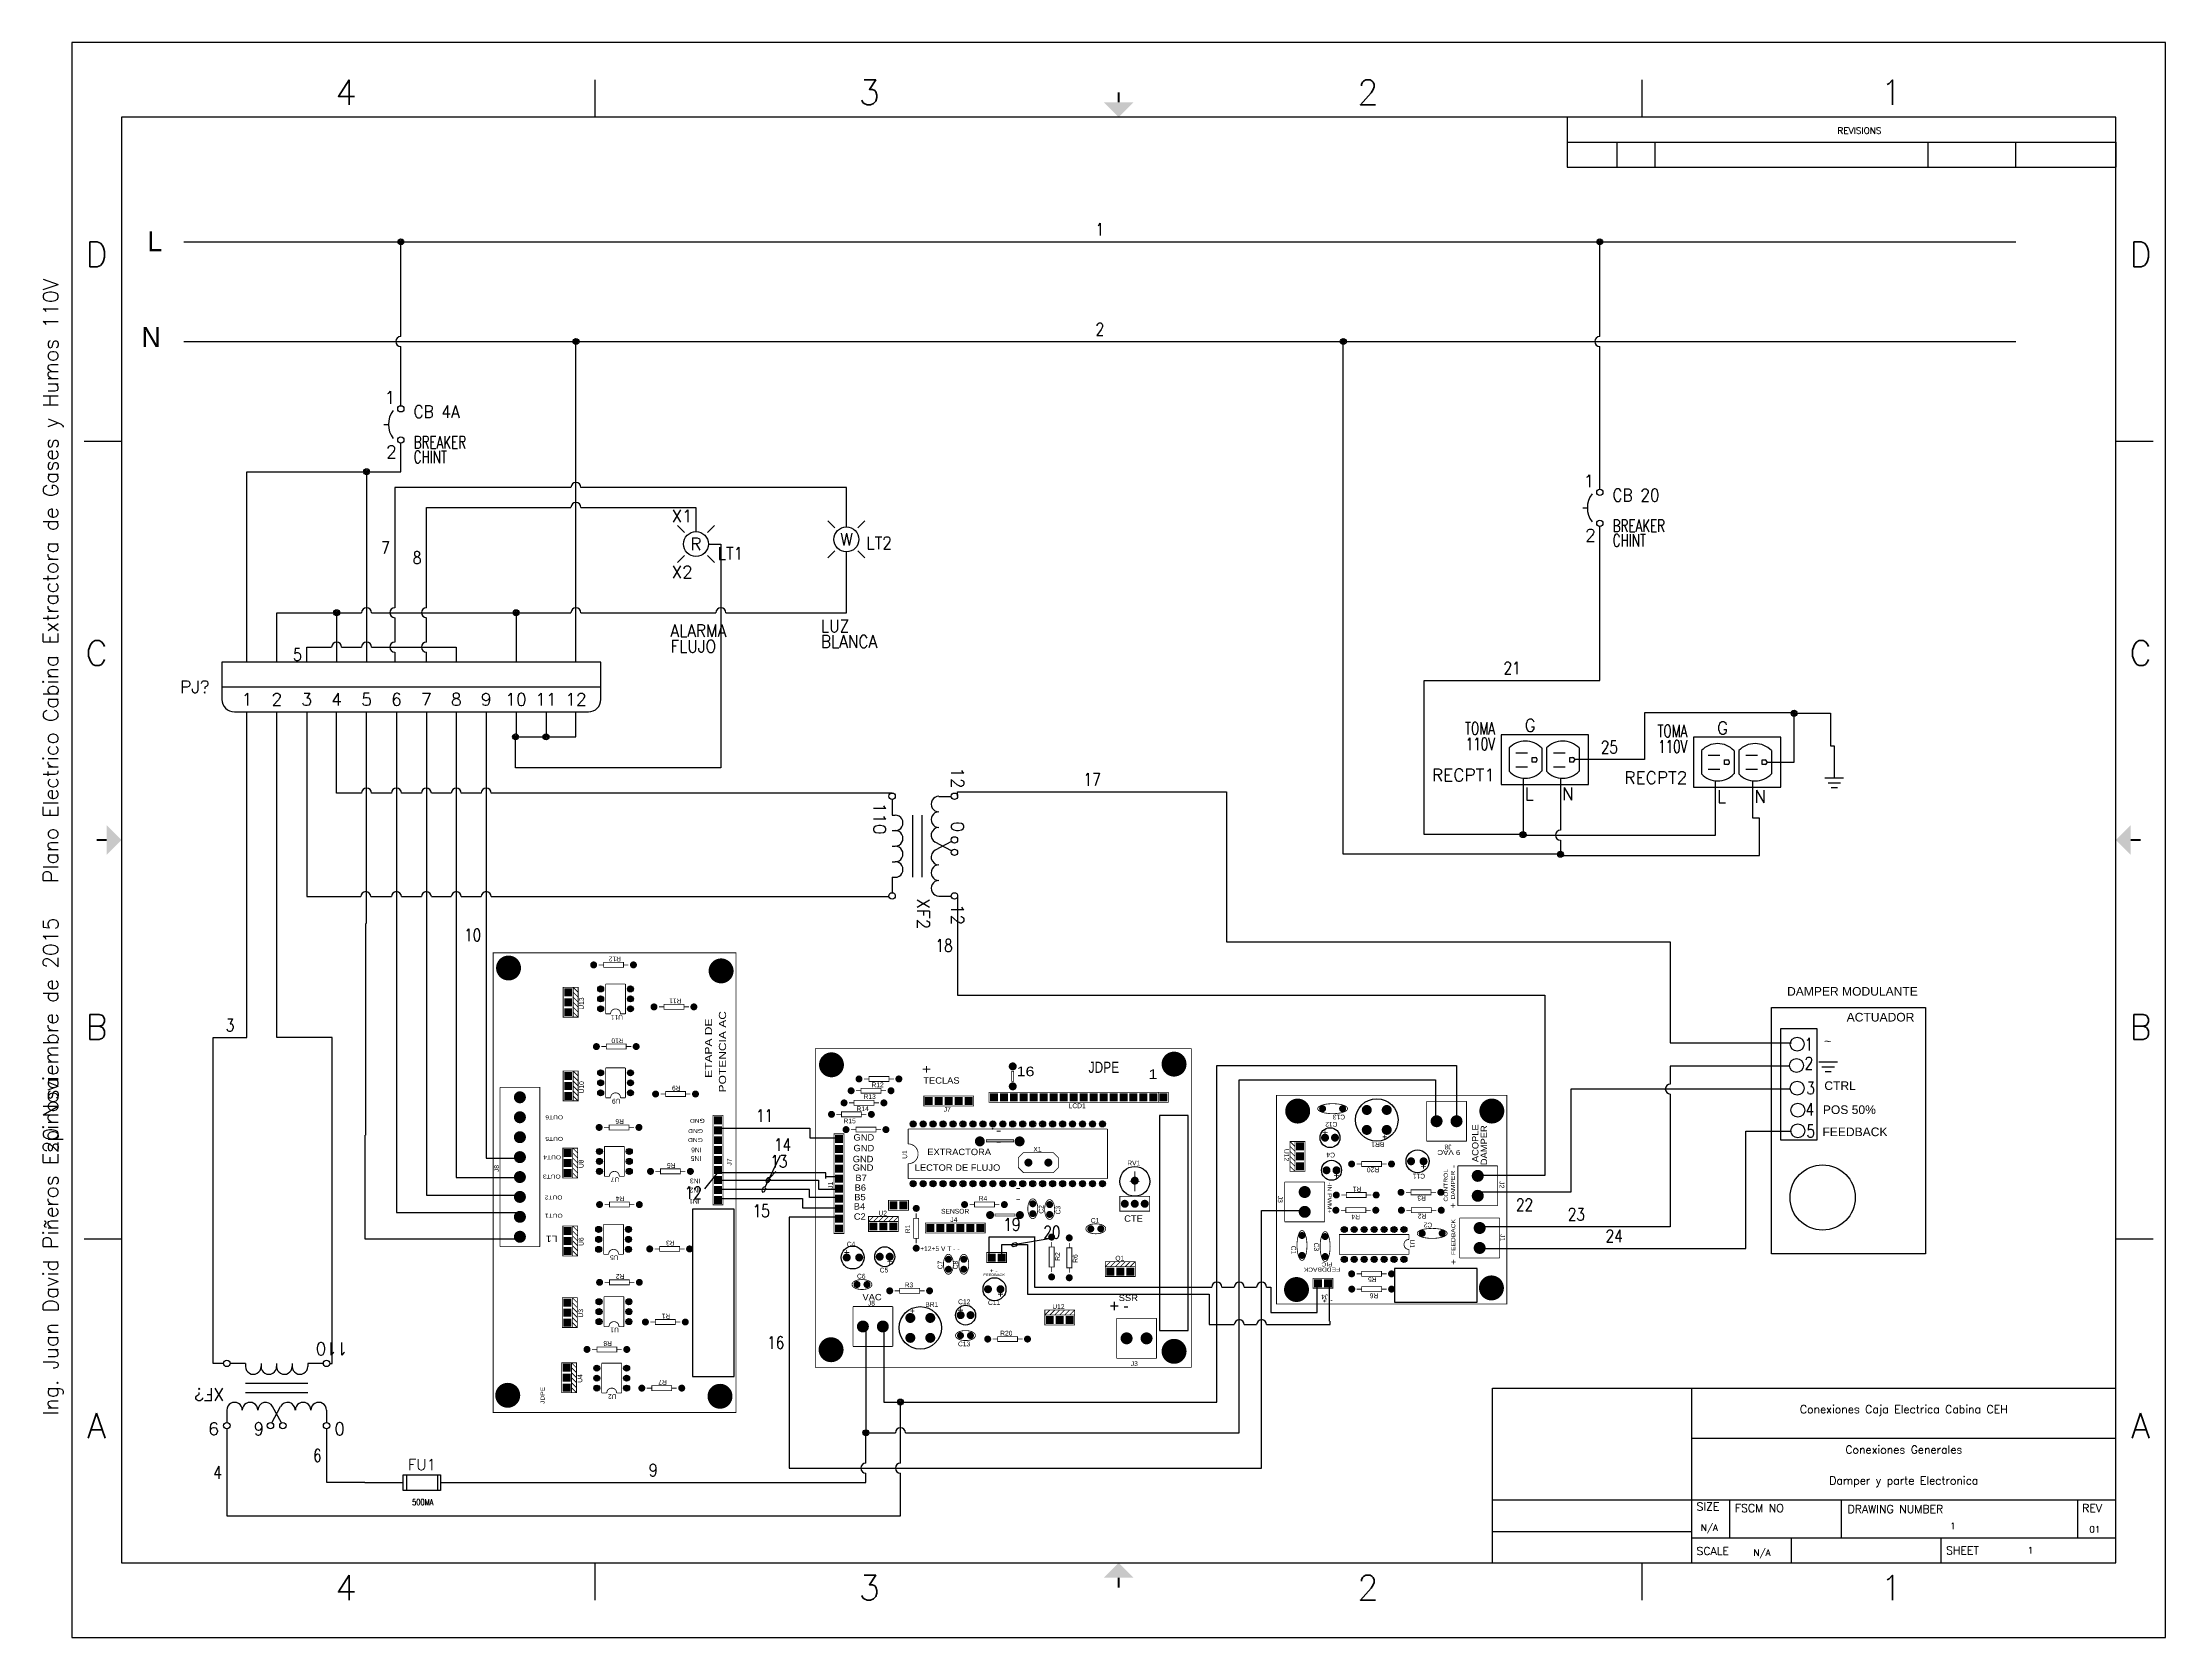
# Model space of a CAD drawing. Header units: inches. Extents: x -0.3 to 21, y 0 to 16.
import ezdxf
from ezdxf.enums import TextEntityAlignment as Align

# ---------------------------------------------------------------- set-up
doc = ezdxf.new("R2010")
doc.units = ezdxf.units.IN
doc.header["$MEASUREMENT"] = 0
doc.linetypes.add('HIDDEN2', pattern=[0.1875, 0.125, -0.0625])
for name, color, linetype in [('12632256', 7, 'Continuous'), ('BLK_12AWG', 7, 'Continuous'), ('BLK_18AWG', 7, 'Continuous'), ('DESC', 250, 'Continuous'), ('MISC', 250, 'Continuous'), ('SYMS', 7, 'Continuous'), ('TAGS', 250, 'Continuous'), ('TB_LABELS', 1, 'Continuous'), ('TERMS', 250, 'Continuous'), ('Title Block', 7, 'Continuous'), ('Viewport', 7, 'Continuous'), ('WIRENO', 250, 'Continuous')]:
    doc.layers.add(name, color=color, linetype=linetype)
doc.styles.add('Roman', font='romans')
doc.styles.add('WD', font='romans.shx')

msp = doc.modelspace()

# ---------------------------------------------------------------- texts
at = {"char_height": 0.2, "attachment_point": 1}
for s, insert in [('L', (0.759, 14.105)), ('N', (0.7, 13.145))]:
    msp.add_mtext_dynamic_manual_height_columns(s, width=0.5, gutter_width=1, heights=[0], dxfattribs=dict(at, insert=insert))
at = {"layer": '12632256'}
for s, height, rotation, width, p in [('R12', 0.048, 180, 1.041667, (5.509, 6.83)), ('U13', 0.048, 90, 1.041667, (5.137, 6.298)), ('R11', 0.048, 180, 1.041667, (6.115, 6.409)), ('U11', 0.048, 180, 1.041667, (5.529, 6.246)), ('ETAPA DE', 0.072, 90, 1.25, (6.422, 5.614)), ('POTENCIA AC', 0.072, 90, 1.25, (6.563, 5.468)), ('R10', 0.048, 180, 1.041667, (5.536, 6.011)), ('U10', 0.048, 90, 1.041667, (5.137, 5.458)), ('U9', 0.048, 180, 1.041667, (5.504, 5.404)), ('R9', 0.048, 180, 1.041667, (6.106, 5.535)), ('OUT6', 0.04, 180, 1.25, (4.928, 5.238)), ('R6', 0.048, 180, 1.041667, (5.539, 5.2)), ('GND', 0.04, 180, 1.25, (6.349, 5.203)), ('C12', 0.048, 180, 1.041667, (12.695, 5.172)), ('C13', 0.048, 180, 1.041667, (12.771, 5.245)), ('ACOPLE', 0.064, 90, 1.09375, (14.109, 4.769)), ('DAMPER', 0.064, 90, 1.09375, (14.196, 4.738)), ('OUT5', 0.04, 180, 1.25, (4.928, 5.022)), ('GND', 0.04, 180, 1.25, (6.33, 5.01)), ('GND', 0.04, 180, 1.25, (6.331, 5.1)), ('IN6', 0.048, 180, 1.041667, (6.317, 4.915)), ('BR1', 0.048, 180, 1.041667, (13.164, 4.969)), ('J8', 0.048, 180, 1.041667, (13.839, 4.945)), ('J8', 0.048, 90, 1.041667, (4.285, 4.669)), ('OUT4', 0.04, 180, 1.25, (4.908, 4.837)), ('U8', 0.048, 90, 1.041667, (5.133, 4.709)), ('R5', 0.048, 180, 1.041667, (6.055, 4.759)), ('IN5', 0.048, 180, 1.041667, (6.313, 4.829)), ('J7', 0.048, 90, 1.041667, (6.619, 4.735)), ('U1', 0.048, 90, 1.041667, (8.379, 4.802)), ('U12', 0.048, 270, 1.041667, (12.161, 4.901)), ('C4', 0.048, 180, 1.041667, (12.67, 4.864)), ('R20', 0.048, 180, 1.041667, (13.112, 4.715)), ('9 VAC', 0.048, 180, 1.25, (13.928, 4.889)), ('CONTROL', 0.04, 90, 1.25, (13.801, 4.373)), ('-', 0.064, 90, 1.09375, (13.889, 4.71)), ('OUT3', 0.04, 180, 1.25, (4.904, 4.644)), ('U7', 0.048, 180, 1.041667, (5.492, 4.616)), ('IN2', 0.048, 180, 1.041667, (6.301, 4.511)), ('IN3', 0.048, 180, 1.041667, (6.305, 4.604)), ('J1', 0.048, 90, 1.041667, (7.635, 4.502)), ('-IN PWM+', 0.04, 270, 1.25, (12.596, 4.565)), ('R1', 0.048, 180, 1.041667, (12.933, 4.522)), ('C11', 0.048, 180, 1.041667, (13.573, 4.652)), ('DAMPER', 0.04, 90, 1.25, (13.872, 4.395)), ('J2', 0.048, 270, 1.041667, (14.32, 4.577)), ('OUT2', 0.04, 180, 1.25, (4.922, 4.434)), ('R4', 0.048, 180, 1.041667, (5.543, 4.426)), ('IN1', 0.048, 180, 1.041667, (6.297, 4.4)), ('C2', 0.048, 90, 1.041667, (9.747, 4.252)), ('C3', 0.048, 90, 1.041667, (9.916, 4.244)), ('J3', 0.048, 270, 1.041667, (12.097, 4.431)), ('R3', 0.048, 180, 1.041667, (13.582, 4.431)), ('+', 0.064, 90, 1.09375, (13.885, 4.306)), ('OUT1', 0.04, 180, 1.25, (4.924, 4.251)), ('R1', 0.048, 90, 1.041667, (8.408, 4.055)), ('R4', 0.048, 180, 1.041667, (12.921, 4.243)), ('R2', 0.048, 180, 1.041667, (13.586, 4.251)), ('C2', 0.048, 180, 1.041667, (13.645, 4.162)), ('FEEDBACK', 0.04, 90, 1.25, (13.876, 3.837)), ('L1', 0.064, 180, 1.25, (4.873, 4.031)), ('U6', 0.048, 90, 1.041667, (5.133, 3.928)), ('U5', 0.048, 180, 1.041667, (5.484, 3.834)), ('R3', 0.048, 180, 1.041667, (6.047, 3.981)), ('R2', 0.048, 90, 1.041667, (9.911, 3.779)), ('R6', 0.048, 90, 1.041667, (10.088, 3.759)), ('C1', 0.048, 270, 1.041667, (12.231, 3.93)), ('C3', 0.048, 270, 1.041667, (12.459, 3.961)), ('U1', 0.048, 270, 1.041667, (13.422, 3.993)), ('J1', 0.048, 270, 1.041667, (14.328, 4.046)), ('R2', 0.048, 180, 1.041667, (5.543, 3.646)), ('C7', 0.048, 90, 1.041667, (8.733, 3.694)), ('C8', 0.048, 90, 1.041667, (8.887, 3.694)), ('FEDDBACK', 0.04, 180, 1.25, (12.721, 3.71)), ('PIC', 0.04, 180, 1.25, (12.646, 3.762)), ('+', 0.064, 90, 1.09375, (13.889, 3.739)), ('J4', 0.048, 180, 1.041667, (12.603, 3.441)), ('R5', 0.048, 180, 1.041667, (13.087, 3.613)), ('R6', 0.048, 180, 1.041667, (13.104, 3.452)), ('U3', 0.048, 90, 1.041667, (5.129, 3.21)), ('R1', 0.048, 180, 1.041667, (6.004, 3.248)), ('-  +', 0.04, 180, 1.25, (12.646, 3.395)), ('U1', 0.048, 180, 1.041667, (5.488, 3.109)), ('R8', 0.048, 180, 1.041667, (5.418, 2.973)), ('U4', 0.048, 90, 1.041667, (5.121, 2.556)), ('R7', 0.048, 180, 1.041667, (5.968, 2.585)), ('JDPE', 0.04, 90, 1.25, (4.742, 2.343)), ('U2', 0.048, 180, 1.041667, (5.465, 2.442))]:
    msp.add_text(s, height=height, rotation=rotation, dxfattribs=dict(at, width=width)).set_placement(p)
for s, height, width, p in [('JDPE', 0.112, 0.803571, (10.198, 5.664)), ('R12', 0.048, 1.041667, (8.021, 5.52)), ('+', 0.096, 1.25, (8.526, 5.654)), ('TECLAS', 0.064, 1.09375, (8.541, 5.556)), ('16', 0.096, 1.25, (9.477, 5.631)), ('1', 0.096, 1.25, (10.8, 5.603)), ('R14', 0.048, 1.041667, (7.871, 5.28)), ('R13', 0.048, 1.041667, (7.942, 5.402)), ('LCD1', 0.048, 1.041667, (9.999, 5.31)), ('R15', 0.048, 1.041667, (7.741, 5.158)), ('J7', 0.048, 1.041667, (8.746, 5.274)), ('GND', 0.064, 1.09375, (7.841, 4.985)), ('GND', 0.064, 1.09375, (7.841, 4.878)), ('EXTRACTORA', 0.064, 1.09375, (8.581, 4.839)), ('X1', 0.048, 1.041667, (9.645, 4.874)), ('GND', 0.064, 1.09375, (7.833, 4.768)), ('GND', 0.064, 1.09375, (7.833, 4.682)), ('LECTOR DE FLUJO', 0.064, 1.09375, (8.455, 4.682)), ('RV1', 0.048, 1.041667, (10.587, 4.736)), ('B6', 0.064, 1.09375, (7.852, 4.481)), ('B7', 0.064, 1.09375, (7.86, 4.579)), ('B4', 0.064, 1.09375, (7.844, 4.293)), ('B5', 0.064, 1.09375, (7.848, 4.386)), ('U2', 0.048, 1.041667, (8.091, 4.233)), ('SENSOR', 0.048, 1.041667, (8.719, 4.252)), ('R4', 0.048, 1.041667, (9.097, 4.382)), ('C2', 0.064, 1.09375, (7.844, 4.191)), ('J4', 0.048, 1.041667, (8.812, 4.168)), ('C1', 0.048, 1.041667, (10.221, 4.16)), ('CTE', 0.064, 1.09375, (10.556, 4.171)), ('C4', 0.048, 1.041667, (7.773, 3.922)), ('+12+5 V T - -', 0.048, 1.041667, (8.51, 3.877)), ('C6', 0.048, 1.041667, (7.876, 3.601)), ('C5', 0.048, 1.041667, (8.104, 3.662)), ('FEEDBACK', 0.024, 1.25, (9.144, 3.626)), ('+ -', 0.04, 1.25, (9.207, 3.66)), ('Q1', 0.048, 1.041667, (10.467, 3.781)), ('VAC', 0.064, 1.09375, (7.931, 3.383)), ('R3', 0.048, 1.041667, (8.354, 3.513)), ('SSR', 0.064, 1.09375, (10.501, 3.376)), ('J8', 0.048, 1.041667, (7.985, 3.33)), ('BR1', 0.048, 1.041667, (8.561, 3.316)), ('C12', 0.048, 1.041667, (8.89, 3.344)), ('C11', 0.048, 1.041667, (9.19, 3.336)), ('U12', 0.048, 1.041667, (9.835, 3.296)), ('R20', 0.048, 1.041667, (9.312, 3.029)), ('C13', 0.048, 1.041667, (8.889, 2.921)), ('J3', 0.048, 1.041667, (10.622, 2.723))]:
    msp.add_text(s, height=height, dxfattribs=dict(at, width=width)).set_placement(p)
msp.add_text('+ -', height=0.12, dxfattribs=at).set_placement((10.41, 3.268))

# ---------------------------------------------------------------- blocks, each defined once
blk = doc.blocks.new('ANSI_border_C')
for p, q in [((20.5, 0.75), (20.5, 2.5)), ((14.25, 0.75), (20.5, 0.75))]:
    blk.add_line(p, q)
at = {"layer": 'Title Block'}
for p, q in [((0, 16), (0, 0)), ((21, 16), (0, 16)), ((21, 0), (21, 16)), ((5.25, 15.25), (5.25, 15.625)), ((15.75, 15.25), (15.75, 15.625)), ((0.5, 15.25), (0.5, 0.75)), ((20.5, 15.25), (0.5, 15.25)), ((15, 15.25), (15, 15)), ((20.5, 0.75), (20.5, 15.25)), ((15, 15), (20.5, 15)), ((0.125, 12), (0.5, 12)), ((20.5, 12), (20.875, 12)), ((0.125, 4), (0.5, 4)), ((20.5, 4), (20.875, 4)), ((0.5, 0.75), (20.5, 0.75)), ((5.25, 0.375), (5.25, 0.75)), ((15.75, 0.375), (15.75, 0.75)), ((0, 0), (21, 0))]:
    blk.add_line(p, q, dxfattribs=at)
at = {"layer": 'Title Block', "const_width": 0.02}
for points in [[(10.5, 15.5), (10.5, 15.4)], [(0.25, 8), (0.35, 8)], [(20.75, 8), (20.65, 8)], [(10.5, 0.5), (10.5, 0.6)]]:
    blk.add_lwpolyline(points, dxfattribs=at)
at = {"layer": 'Title Block'}
for points in [[(10.35, 15.4), (10.65, 15.4), (10.5, 15.25)], [(0.35, 7.85), (0.35, 8.15), (0.5, 8)], [(20.65, 7.85), (20.65, 8.15), (20.5, 8)], [(10.35, 0.6), (10.65, 0.6), (10.5, 0.75)]]:
    blk.add_solid(points, dxfattribs=at)
at = {"layer": 'Title Block', "style": 'Roman'}
for s, p in [('4', (2.75, 15.5)), ('3', (8, 15.5)), ('2', (13, 15.5)), ('1', (18.25, 15.5)), ('D', (0.25, 13.875)), ('D', (20.75, 13.875)), ('C', (0.25, 9.875)), ('C', (20.75, 9.875)), ('B', (0.25, 6.125)), ('B', (20.75, 6.125)), ('A', (0.25, 2.125)), ('A', (20.75, 2.125)), ('4', (2.75, 0.5)), ('3', (8, 0.5)), ('2', (13, 0.5)), ('1', (18.25, 0.5))]:
    blk.add_text(s, height=0.25, dxfattribs=at).set_placement(p, align=Align.MIDDLE_CENTER)
blk.add_text('REVISIONS', height=0.065, dxfattribs=at).set_placement((17.71, 15.083))
blk = doc.blocks.new('ANSI_REVblock_C')
blk.add_line((0, 0), (0, -0.25))
at = {"layer": 'Title Block'}
for p, q in [((-5.5, 0), (0, 0)), ((-5.5, 0), (-5.5, -0.25)), ((-5, -0.25), (-5, 0)), ((-4.62, -0.25), (-4.62, 0)), ((-1.88, -0.25), (-1.88, 0)), ((-1, -0.25), (-1, 0)), ((-5.5, -0.25), (0, -0.25))]:
    blk.add_line(p, q, dxfattribs=at)
at = {"style": 'WD'}
for tag, p in [('ZONE', (-5.391, -0.16)), ('REV', (-4.92, -0.16)), ('DESCRIPTION', (-3.618, -0.16)), ('DATE', (-1.552, -0.16)), ('APPROVED', (-0.759, -0.16))]:
    blk.add_attdef(tag, p, '', height=0.065, dxfattribs=at)
at = {"style": 'WD', "flags": 1}
blk.add_attdef('WD_TB', (-4.505, -0.154), '', height=0.03, dxfattribs=at)
blk = doc.blocks.new('ANSI_tblock_desc_C')
for p, q in [((0, 0), (0, 1.75)), ((-6.25, 0), (0, 0))]:
    blk.add_line(p, q)
at = {"layer": 'Title Block'}
for p, q in [((-6.25, 1.75), (0, 1.75)), ((-6.25, 0), (-6.25, 1.75)), ((-4.25, 0), (-4.25, 1.75)), ((-4.25, 1.25), (0, 1.25)), ((-6.25, 0.63), (0, 0.63)), ((-3.87, 0.25), (-3.87, 0.63)), ((-2.75, 0.25), (-2.75, 0.63)), ((-0.38, 0.25), (-0.38, 0.63)), ((-6.25, 0.315), (-4.25, 0.315)), ((-4.25, 0.25), (0, 0.25)), ((-3.25, 0), (-3.25, 0.25)), ((-1.75, 0), (-1.75, 0.25))]:
    blk.add_line(p, q, dxfattribs=at)
at = {"color": 0, "style": 'Roman', "flags": 8}
for tag, p in [('FNAME', (-20.636, 6.819)), ('REVDATE', (-20.636, 4.106)), ('USER', (-20.636, 1.477))]:
    blk.add_attdef(tag, p, '', height=0.15, rotation=90, dxfattribs=at)
at = {"style": 'WD'}
for tag, p in [('PROJDESC', (-2.125, 1.5)), ('TITLE1', (-2.125, 1.095)), ('TITLE2', (-2.125, 0.785))]:
    blk.add_attdef(tag, text='', height=0.08, dxfattribs=at).set_placement(p, align=Align.CENTER)
at = {"style": 'WD', "flags": 1}
blk.add_attdef('WD_TB', (-5.57, 0.177), '', height=0.086, dxfattribs=at)
at = {"style": 'WD'}
for tag, p in [('SIZE', (-4.162, 0.32)), ('FSCM_NO', (-3.4, 0.337)), ('DWG_NO', (-1.659, 0.337)), ('REV', (-0.265, 0.303)), ('SCALE', (-3.634, 0.069)), ('SHEET', (-0.883, 0.092))]:
    blk.add_attdef(tag, p, '', height=0.065, dxfattribs=at)
at = {"layer": 'TB_LABELS', "style": 'WD'}
for s, p in [('SIZE', (-4.204, 0.604)), ('FSCM NO', (-3.819, 0.588)), ('DRAWING NUMBER', (-2.689, 0.579)), ('REV', (-0.336, 0.588)), ('SCALE', (-4.204, 0.158)), ('SHEET', (-1.701, 0.164))]:
    blk.add_text(s, height=0.08, dxfattribs=at).set_placement(p, align=Align.TOP_LEFT)
blk = doc.blocks.new('VCB1')
at = {"linetype": 'HIDDEN2'}
blk.add_line((-0.171, 0), (-0.125, 0), dxfattribs=at)
for centre in [(0, 0.156), (0, -0.156)]:
    blk.add_circle(centre, 0.0312)
blk.add_arc((0.109, 0), 0.234, 143.1301, 216.8699)
at = {"style": 'WD'}
for tag, p, width in [('INST', (0.219, 0.388), 0.7), ('LOC', (0.219, 0.219), 0.7), ('TAG1', (0.127, 0.064), 0.9), ('XREF', (0.129, -0.09), 0.7), ('DESC1', (0.129, -0.242), 0.7), ('DESC2', (0.129, -0.389), 0.7)]:
    blk.add_attdef(tag, p, '', height=0.125, dxfattribs=dict(at, width=width))
at = {"linetype": 'Continuous', "style": 'WD'}
for tag, height, flags, p in [('TERM01', 0.125, 8, (-0.055, 0.207)), ('MFG', 0.01, 9, (-0.142, -0.088)), ('CAT', 0.01, 9, (-0.142, -0.073))]:
    blk.add_attdef(tag, text='', height=height, dxfattribs=dict(at, flags=flags)).set_placement(p, align=Align.RIGHT)
at = {"style": 'WD', "width": 0.7}
blk.add_attdef('RATING1', text='', height=0.125, dxfattribs=at).set_placement((-0.188, 0.062), align=Align.RIGHT)
at = {"color": 7, "style": 'WD'}
for tag, p in [('X4LINK', (-0.25, 0)), ('X1LINK', (0, 0))]:
    blk.add_attdef(tag, p, '', height=0.01, dxfattribs=at)
at = {"color": 7, "style": 'WD', "flags": 1}
for tag, p in [('X2TERM01', (0, 0.188)), ('X8TERM02', (0, -0.188))]:
    blk.add_attdef(tag, p, '', height=0.0125, dxfattribs=at)
at = {"linetype": 'Continuous', "style": 'WD', "flags": 9}
blk.add_attdef('ASSYCODE', text='', height=0.01, dxfattribs=at).set_placement((-0.153, -0.106), align=Align.CENTER)
at = {"style": 'WD', "flags": 9}
for tag, p in [('CONTACT', (-0.129, -0.129)), ('FAMILY', (-0.142, -0.036))]:
    blk.add_attdef(tag, text='', height=0.01, dxfattribs=at).set_placement(p, align=Align.RIGHT)
at = {"linetype": 'Continuous', "style": 'WD', "flags": 8}
blk.add_attdef('TERM02', text='', height=0.125, dxfattribs=at).set_placement((-0.041, -0.213), align=Align.TOP_RIGHT)
blk = doc.blocks.new('WDDOT')
for radius in [0.03, 0.0187, 0.00929]:
    blk.add_circle((0, 0), radius)
blk = doc.blocks.new('VLT1RM')
for p, q in [((-0.115, 0.115), (-0.186, 0.186)), ((0.115, 0.115), (0.186, 0.186)), ((0.125, 0), (0.25, 0)), ((-0.115, -0.115), (-0.186, -0.186)), ((0.115, -0.115), (0.186, -0.186))]:
    blk.add_line(p, q)
blk.add_circle((0, 0), 0.125)
at = {"linetype": 'Continuous', "style": 'WD'}
for tag, height, flags, p in [('TERM01', 0.125, 8, (-0.031, 0.219)), ('MFG', 0.01, 9, (-0.221, -0.149)), ('CAT', 0.01, 9, (-0.221, -0.134))]:
    blk.add_attdef(tag, text='', height=height, dxfattribs=dict(at, flags=flags)).set_placement(p, align=Align.RIGHT)
at = {"style": 'WD'}
blk.add_attdef('COLOR', text='', height=0.125, dxfattribs=at).set_placement((0, 0), align=Align.MIDDLE)
at = {"style": 'WD', "flags": 1}
for tag, p in [('X2TERM01', (0, 0.125)), ('X2TERM03', (0.25, 0)), ('X8TERM02', (0, -0.125))]:
    blk.add_attdef(tag, p, '', height=0.0125, dxfattribs=at)
at = {"linetype": 'Continuous', "style": 'WD', "flags": 8}
blk.add_attdef('TERM03', (0.219, 0.037), '', height=0.125, dxfattribs=at)
at = {"linetype": 'Continuous', "style": 'WD', "flags": 9}
blk.add_attdef('ASSYCODE', text='', height=0.01, dxfattribs=at).set_placement((-0.245, -0.093), align=Align.CENTER)
at = {"style": 'WD', "flags": 9}
blk.add_attdef('FAMILY', text='', height=0.01, dxfattribs=at).set_placement((-0.219, -0.117), align=Align.RIGHT)
at = {"style": 'WD'}
for tag, p, width in [('TAG1', (0.219, -0.156), 0.9), ('DESC1', (-0.256, -0.931), 0.9), ('WDTAGALT', (-0.25, -1.25), 0.7)]:
    blk.add_attdef(tag, p, '', height=0.125, dxfattribs=dict(at, width=width))
for tag, width, p in [('INST', 0.7, (0.281, -0.205)), ('LOC', 0.7, (0.281, -0.375)), ('DESC2', 0.9, (-0.256, -0.963))]:
    blk.add_attdef(tag, text='', height=0.125, dxfattribs=dict(at, width=width)).set_placement(p, align=Align.TOP_LEFT)
at = {"linetype": 'Continuous', "style": 'WD', "flags": 8}
blk.add_attdef('TERM02', text='', height=0.125, dxfattribs=at).set_placement((-0.031, -0.219), align=Align.TOP_RIGHT)
blk = doc.blocks.new('EPAD')
at = {"const_width": 0.5}
blk.add_lwpolyline([(-0.25, 0, 1), (0.25, 0, 1)], format="xyb", close=True, dxfattribs=at)
blk = doc.blocks.new('RPAD')
blk.add_trace([(-0.5, -0.5), (-0.5, 0.5), (0.5, -0.5), (0.5, 0.5)])
blk = doc.blocks.new('VCN1_1PJ_2C36')
at = {"layer": 'SYMS'}
for p, q in [((-0.25, 0.25), (-0.25, -0.125)), ((3.55, 0.25), (-0.25, 0.25)), ((3.55, -0.125), (3.55, 0.25)), ((-0.25, 0), (3.55, 0)), ((-0.125, -0.25), (3.425, -0.25))]:
    blk.add_line(p, q, dxfattribs=at)
for centre, start, end in [((-0.125, -0.125), 180, 270), ((3.425, -0.125), 270, 360)]:
    blk.add_arc(centre, 0.125, start, end, dxfattribs=at)
at = {"style": 'WD', "flags": 1}
blk.add_attdef('WD_JUMPERS', (0, 0), '', height=0.01, dxfattribs=at)
at = {"layer": 'SYMS', "linetype": 'Continuous', "style": 'WD', "flags": 8}
for tag, p in [('TERMDESC01J', (-0.05, 0.35)), ('TERMDESC02J', (0.25, 0.35)), ('TERMDESC03J', (0.55, 0.35)), ('TERMDESC04J', (0.85, 0.35)), ('TERMDESC05J', (1.15, 0.35)), ('TERMDESC06J', (1.45, 0.35)), ('TERMDESC07J', (1.75, 0.35)), ('TERMDESC08J', (2.05, 0.35)), ('TERMDESC09J', (2.35, 0.35)), ('TERMDESC10J', (2.65, 0.35)), ('TERMDESC11J', (2.95, 0.35)), ('TERMDESC12J', (3.25, 0.35))]:
    blk.add_attdef(tag, p, '', height=0.1, rotation=90, dxfattribs=at)
at = {"layer": 'SYMS', "style": 'WD', "width": 0.7}
for tag, p in [('INST', (-0.381, 0.812)), ('LOC', (-0.381, 0.643)), ('DESC1', (-0.375, 0.469)), ('DESC2', (-0.375, 0.287)), ('DESC3', (-0.375, 0.113)), ('XREF', (-0.375, -0.238))]:
    blk.add_attdef(tag, text='', height=0.125, dxfattribs=at).set_placement(p, align=Align.RIGHT)
at = {"layer": 'SYMS', "linetype": 'Continuous', "style": 'WD', "flags": 8}
for tag, p in [('X2WIRE01J', (0.05, 0.35)), ('X2WIRE02J', (0.35, 0.35)), ('X2WIRE03J', (0.65, 0.35)), ('X2WIRE04J', (0.95, 0.35)), ('X2WIRE05J', (1.25, 0.35)), ('X2WIRE06J', (1.55, 0.35)), ('X2WIRE07J', (1.85, 0.35)), ('X2WIRE08J', (2.15, 0.35)), ('X2WIRE09J', (2.45, 0.35)), ('X2WIRE10J', (2.75, 0.35)), ('X2WIRE11J', (3.05, 0.35)), ('X2WIRE12J', (3.35, 0.35))]:
    blk.add_attdef(tag, text='', height=0.1, rotation=90, dxfattribs=at).set_placement(p, align=Align.TOP_LEFT)
at = {"layer": 'SYMS', "style": 'WD'}
for tag, p, flags in [('ACE_FLAG', (-0.207, 0.434), 9), ('FAMILY', (-0.194, 0.407), 9), ('X2TERM01J', (0, 0.25), 1), ('X2TERM02J', (0.3, 0.25), 1), ('X2TERM03J', (0.6, 0.25), 1), ('X2TERM04J', (0.9, 0.25), 1), ('X2TERM05J', (1.2, 0.25), 1), ('X2TERM06J', (1.5, 0.25), 1), ('X2TERM07J', (1.8, 0.25), 1), ('X2TERM08J', (2.1, 0.25), 1), ('X2TERM09J', (2.4, 0.25), 1), ('X2TERM10J', (2.7, 0.25), 1), ('X2TERM11J', (3, 0.25), 1), ('X2TERM12J', (3.3, 0.25), 1), ('GENDER', (0.109, 0.08), 9), ('WDBLKNAM', (0.175, 0.125), 9), ('X1LINK', (3.675, 0), 1), ('X8TERM01P', (0, -0.25), 1), ('X8TERM02P', (0.3, -0.25), 1), ('X8TERM03P', (0.6, -0.25), 1), ('X8TERM04P', (0.9, -0.25), 1), ('X8TERM05P', (1.2, -0.25), 1), ('X8TERM06P', (1.5, -0.25), 1), ('X8TERM07P', (1.8, -0.25), 1), ('X8TERM08P', (2.1, -0.25), 1), ('X8TERM09P', (2.4, -0.25), 1), ('X8TERM10P', (2.7, -0.25), 1), ('X8TERM11P', (3, -0.25), 1), ('X8TERM12P', (3.3, -0.25), 1)]:
    blk.add_attdef(tag, p, '', height=0.01, dxfattribs=dict(at, flags=flags))
at = {"layer": 'SYMS', "linetype": 'Continuous', "style": 'WD', "flags": 9}
for tag, p in [('ASSYCODE', (-0.188, 0.312)), ('MFG', (-0.171, 0.344)), ('CAT', (-0.169, 0.363))]:
    blk.add_attdef(tag, text='', height=0.01, dxfattribs=at).set_placement(p, align=Align.CENTER)
at = {"layer": 'SYMS', "color": 7, "style": 'WD'}
for tag, p in [('X2_TINY_DOT_DONT_REMOVE_01J', (0, 0.25)), ('X2_TINY_DOT_DONT_REMOVE_02J', (0.3, 0.25)), ('X2_TINY_DOT_DONT_REMOVE_03J', (0.6, 0.25)), ('X2_TINY_DOT_DONT_REMOVE_04J', (0.9, 0.25)), ('X2_TINY_DOT_DONT_REMOVE_05J', (1.2, 0.25)), ('X2_TINY_DOT_DONT_REMOVE_06J', (1.5, 0.25)), ('X2_TINY_DOT_DONT_REMOVE_07J', (1.8, 0.25)), ('X2_TINY_DOT_DONT_REMOVE_08J', (2.1, 0.25)), ('X2_TINY_DOT_DONT_REMOVE_09J', (2.4, 0.25)), ('X2_TINY_DOT_DONT_REMOVE_10J', (2.7, 0.25)), ('X2_TINY_DOT_DONT_REMOVE_11J', (3, 0.25)), ('X2_TINY_DOT_DONT_REMOVE_12J', (3.3, 0.25)), ('X8_TINY_DOT_DONT_REMOVE_01P', (0, -0.25)), ('X8_TINY_DOT_DONT_REMOVE_02P', (0.3, -0.25)), ('X8_TINY_DOT_DONT_REMOVE_03P', (0.6, -0.25)), ('X8_TINY_DOT_DONT_REMOVE_04P', (0.9, -0.25)), ('X8_TINY_DOT_DONT_REMOVE_05P', (1.2, -0.25)), ('X8_TINY_DOT_DONT_REMOVE_06P', (1.5, -0.25)), ('X8_TINY_DOT_DONT_REMOVE_07P', (1.8, -0.25)), ('X8_TINY_DOT_DONT_REMOVE_08P', (2.1, -0.25)), ('X8_TINY_DOT_DONT_REMOVE_09P', (2.4, -0.25)), ('X8_TINY_DOT_DONT_REMOVE_10P', (2.7, -0.25)), ('X8_TINY_DOT_DONT_REMOVE_11P', (3, -0.25)), ('X8_TINY_DOT_DONT_REMOVE_12P', (3.3, -0.25))]:
    blk.add_attdef(tag, p, '', height=0.0001, dxfattribs=at)
at = {"layer": 'SYMS', "style": 'WD'}
blk.add_attdef('TAG1', text='', height=0.125, dxfattribs=at).set_placement((-0.375, -0.062), align=Align.RIGHT)
at = {"layer": 'SYMS', "linetype": 'Continuous', "style": 'WD'}
for tag, flags, p in [('TERM01J', 9, (0, 0.125)), ('TERM02J', 9, (0.3, 0.125)), ('TERM03J', 9, (0.6, 0.125)), ('TERM04J', 9, (0.9, 0.125)), ('TERM05J', 9, (1.2, 0.125)), ('TERM06J', 9, (1.5, 0.125)), ('TERM07J', 9, (1.8, 0.125)), ('TERM08J', 9, (2.1, 0.125)), ('TERM09J', 9, (2.4, 0.125)), ('TERM10J', 9, (2.7, 0.125)), ('TERM11J', 9, (3, 0.125)), ('TERM12J', 9, (3.3, 0.125)), ('TERM01P', 8, (0, -0.125)), ('TERM02P', 8, (0.3, -0.125)), ('TERM03P', 8, (0.6, -0.125)), ('TERM04P', 8, (0.9, -0.125)), ('TERM05P', 8, (1.2, -0.125)), ('TERM06P', 8, (1.5, -0.125)), ('TERM07P', 8, (1.8, -0.125)), ('TERM08P', 8, (2.1, -0.125)), ('TERM09P', 8, (2.4, -0.125)), ('TERM10P', 8, (2.7, -0.125)), ('TERM11P', 8, (3, -0.125)), ('TERM12P', 8, (3.3, -0.125))]:
    blk.add_attdef(tag, text='', height=0.125, dxfattribs=dict(at, flags=flags)).set_placement(p, align=Align.MIDDLE_CENTER)
at = {"layer": 'SYMS', "linetype": 'Continuous', "style": 'WD', "flags": 8}
for tag, p in [('TERMDESC01P', (-0.05, -0.35)), ('TERMDESC02P', (0.25, -0.35)), ('TERMDESC03P', (0.55, -0.35)), ('TERMDESC04P', (0.85, -0.35)), ('TERMDESC05P', (1.15, -0.35)), ('TERMDESC06P', (1.45, -0.35)), ('TERMDESC07P', (1.75, -0.35)), ('TERMDESC08P', (2.05, -0.35)), ('TERMDESC09P', (2.35, -0.35)), ('TERMDESC10P', (2.65, -0.35)), ('TERMDESC11P', (2.95, -0.35)), ('TERMDESC12P', (3.25, -0.35))]:
    blk.add_attdef(tag, text='', height=0.1, rotation=90, dxfattribs=at).set_placement(p, align=Align.RIGHT)
for tag, p in [('X8WIRE01P', (0.05, -0.35)), ('X8WIRE02P', (0.35, -0.35)), ('X8WIRE03P', (0.65, -0.35)), ('X8WIRE04P', (0.95, -0.35)), ('X8WIRE05P', (1.25, -0.35)), ('X8WIRE06P', (1.55, -0.35)), ('X8WIRE07P', (1.85, -0.35)), ('X8WIRE08P', (2.15, -0.35)), ('X8WIRE09P', (2.45, -0.35)), ('X8WIRE10P', (2.75, -0.35)), ('X8WIRE11P', (3.05, -0.35)), ('X8WIRE12P', (3.35, -0.35))]:
    blk.add_attdef(tag, text='', height=0.1, rotation=90, dxfattribs=at).set_placement(p, align=Align.TOP_RIGHT)
blk = doc.blocks.new('VCN1RDUP')
for p, q in [((-0.219, 0.25), (-0.219, -0.25)), ((0.656, 0.25), (-0.219, 0.25)), ((0.656, -0.25), (0.656, 0.25)), ((-0.14, 0.117), (-0.14, -0.117)), ((-0.071, 0.07), (0.046, 0.07)), ((0.093, -0.024), (0.093, 0.023)), ((0.093, 0.023), (0.125, 0.023)), ((0.14, 0.008), (0.14, -0.009)), ((0.187, 0.117), (0.187, -0.117)), ((0.235, 0.117), (0.235, -0.117)), ((0.304, 0.07), (0.421, 0.07)), ((0.468, -0.024), (0.468, 0.023)), ((0.468, 0.023), (0.5, 0.023)), ((0.515, 0.008), (0.515, -0.009)), ((0.562, 0.117), (0.562, -0.117)), ((-0.071, -0.071), (0.046, -0.071)), ((0.125, -0.024), (0.093, -0.024)), ((0.304, -0.071), (0.421, -0.071)), ((0.5, -0.024), (0.468, -0.024)), ((-0.219, -0.25), (0.656, -0.25))]:
    blk.add_line(p, q)
for centre, radius, start, end in [((0.023, -0.039), 0.226, 43.6028, 136.3972), ((0.125, 0.008), 0.015, 0, 90), ((0.398, -0.039), 0.226, 43.6028, 136.3972), ((0.5, 0.008), 0.015, 0, 90), ((0.023, 0.039), 0.226, 223.6028, 316.3972), ((0.125, -0.009), 0.015, 270, 0), ((0.398, 0.039), 0.226, 223.6028, 316.3972), ((0.5, -0.009), 0.015, 270, 0)]:
    blk.add_arc(centre, radius, start, end)
at = {"style": 'WD'}
for tag, width, p in [('INST', 0.7, (-0.281, 0.577)), ('LOC', 0.7, (-0.281, 0.408)), ('DESC1', 0.7, (-0.281, 0.252)), ('DESC2', 0.7, (-0.281, 0.095)), ('RATING1', 0.9, (-0.281, -0.061))]:
    blk.add_attdef(tag, text='', height=0.125, dxfattribs=dict(at, width=width)).set_placement(p, align=Align.RIGHT)
at = {"style": 'WD', "flags": 9}
blk.add_attdef('FAMILY', (-0.152, 0.205), '', height=0.01, rotation=90, dxfattribs=at)
at = {"linetype": 'Continuous', "style": 'WD', "flags": 9}
for tag, p in [('CAT', (-0.108, 0.23)), ('MFG', (-0.089, 0.228)), ('ASSYCODE', (-0.071, 0.23))]:
    blk.add_attdef(tag, text='', height=0.01, rotation=90, dxfattribs=at).set_placement(p, align=Align.CENTER)
at = {"linetype": 'Continuous', "style": 'WD', "flags": 8}
for tag, p in [('TERM02', (0.016, 0.281)), ('TERM05', (0.391, 0.281)), ('TERM06', (0.587, 0.08))]:
    blk.add_attdef(tag, p, '', height=0.125, dxfattribs=at)
at = {"style": 'WD', "flags": 1}
for tag, p in [('X2TERM02', (0, 0.188)), ('X1TERM03', (0.14, 0)), ('X2TERM05', (0.375, 0.188)), ('X1TERM06', (0.515, 0)), ('X8TERM01', (0, -0.188)), ('X8TERM04', (0.375, -0.188))]:
    blk.add_attdef(tag, p, '', height=0.0125, dxfattribs=at)
at = {"style": 'WD'}
blk.add_attdef('TAG1', text='', height=0.125, dxfattribs=at).set_placement((-0.281, -0.217), align=Align.RIGHT)
at = {"linetype": 'Continuous', "style": 'WD', "flags": 8}
for tag, p in [('TERM01', (0.016, -0.281)), ('TERM04', (0.391, -0.281))]:
    blk.add_attdef(tag, text='', height=0.125, dxfattribs=at).set_placement(p, align=Align.TOP_LEFT)
blk = doc.blocks.new('VGND2')
for p, q in [((0.09375, 0), (-0.09375, 0)), ((-0.0625, -0.046875), (0.0625, -0.046875)), ((-0.03125, -0.09375), (0.03125, -0.09375))]:
    blk.add_line(p, q)
at = {"style": 'WD', "flags": 1}
blk.add_attdef('X2TERM01', (0, 0), '', height=0.01, dxfattribs=at)
blk = doc.blocks.new('HXF1D')
for p, q in [((-0.5, -0.156), (-0.5, -0.032)), ((-0.048, -0.028), (0.04, -0.193)), ((0.047, -0.029), (-0.04, -0.193)), ((0.5, -0.156), (0.5, -0.032)), ((-0.312, -0.328), (0.312, -0.328)), ((-0.312, -0.422), (0.312, -0.422)), ((-0.469, -0.625), (-0.312, -0.625)), ((-0.312, -0.625), (-0.312, -0.594)), ((-0.156, -0.625), (-0.156, -0.594)), ((0, -0.625), (0, -0.594)), ((0.156, -0.625), (0.156, -0.594)), ((0.312, -0.625), (0.312, -0.594)), ((0.312, -0.625), (0.467, -0.625))]:
    blk.add_line(p, q)
for centre in [(-0.501, 0), (-0.063, 0), (0.062, 0), (0.499, 0), (-0.501, -0.625), (0.499, -0.625)]:
    blk.add_circle(centre, 0.0322)
for centre, start, end in [((-0.422, -0.156), 179.999, 0), ((-0.266, -0.156), 179.999, 0), ((-0.109, -0.156), 179.999, 331.9287), ((0.109, -0.156), 208.0713, 0.001), ((0.266, -0.156), 180, 0.001), ((0.422, -0.156), 180, 0.001), ((-0.234, -0.594), 0.001, 180.002), ((-0.078, -0.594), 0.001, 180.002), ((0.078, -0.594), 0.001, 180.002), ((0.234, -0.594), 0.001, 180.002)]:
    blk.add_arc(centre, 0.0781, start, end)
at = {"linetype": 'Continuous', "style": 'WD', "flags": 8}
for tag, p in [('TERM01', (-0.578, -0.031)), ('TERM02', (-0.141, -0.031))]:
    blk.add_attdef(tag, text='', height=0.125, dxfattribs=at).set_placement(p, align=Align.RIGHT)
at = {"style": 'WD'}
for tag, p, height, flags in [('X4TERM01', (-0.533, 0), 0.0125, 1), ('X2TERM01', (-0.501, 0.032), 0.0125, 1), ('X2TERM02', (-0.063, 0.032), 0.0125, 1), ('X2TERM03', (0.062, 0.032), 0.0125, 1), ('X2TERM04', (0.499, 0.032), 0.0125, 1), ('X1TERM04', (0.531, 0), 0.0125, 1), ('FAMILY', (0.46, -0.372), 0.01, 9), ('X4TERM05', (-0.533, -0.625), 0.0125, 1), ('X8TERM06', (0, -0.632), 0.0125, 1), ('X1TERM07', (0.531, -0.625), 0.0125, 1), ('X8TERM05', (-0.501, -0.657), 0.0125, 1), ('X8TERM07', (0.499, -0.657), 0.0125, 1)]:
    blk.add_attdef(tag, p, '', height=height, dxfattribs=dict(at, flags=flags))
at = {"linetype": 'Continuous', "style": 'WD', "flags": 8}
for tag, p in [('TERM03', (0.125, -0.031)), ('TERM04', (0.578, -0.031))]:
    blk.add_attdef(tag, p, '', height=0.125, dxfattribs=at)
at = {"style": 'WD', "width": 0.7}
for tag, p in [('INST', (-0.56, -0.181)), ('DESC1', (-0.56, -0.507)), ('LOC', (-0.56, -0.351)), ('DESC2', (-0.56, -0.664))]:
    blk.add_attdef(tag, text='', height=0.125, dxfattribs=at).set_placement(p, align=Align.RIGHT)
at = {"linetype": 'Continuous', "style": 'WD', "flags": 9}
for tag, p in [('MFG', (0.484, -0.42)), ('CAT', (0.485, -0.4)), ('ASSYCODE', (0.483, -0.438))]:
    blk.add_attdef(tag, text='', height=0.01, dxfattribs=at).set_placement(p, align=Align.CENTER)
at = {"style": 'WD'}
blk.add_attdef('TAG1', (0.524, -0.375), '', height=0.125, dxfattribs=at)
at = {"style": 'WD', "width": 0.7}
blk.add_attdef('RATING1', (0.556, -0.531), '', height=0.125, dxfattribs=at)
at = {"linetype": 'Continuous', "style": 'WD', "flags": 8}
for tag, p in [('TERM06', (-0.031, -0.688)), ('TERM07', (0.438, -0.688))]:
    blk.add_attdef(tag, text='', height=0.125, dxfattribs=at).set_placement(p, align=Align.TOP_RIGHT)
blk.add_attdef('TERM05', text='', height=0.125, dxfattribs=at).set_placement((-0.438, -0.688), align=Align.TOP_LEFT)
blk = doc.blocks.new('HFU1')
for p, q in [((-0.188, -0.078), (-0.188, 0.078)), ((-0.188, 0.078), (0.188, 0.078)), ((-0.156, 0.078), (-0.156, -0.078)), ((0.156, 0.078), (0.156, -0.078)), ((0.188, 0.078), (0.188, -0.078)), ((0.188, -0.078), (-0.188, -0.078))]:
    blk.add_line(p, q)
at = {"style": 'WD', "width": 0.7}
for tag, p in [('INST', (0, 0.366)), ('LOC', (0, 0.281)), ('DESC1', (0.008, -0.228)), ('DESC2', (0.008, -0.322)), ('DESC3', (0.008, -0.406))]:
    blk.add_attdef(tag, text='', height=0.0625, dxfattribs=at).set_placement(p, align=Align.CENTER)
at = {"style": 'WD'}
blk.add_attdef('TAG1', text='', height=0.109, dxfattribs=at).set_placement((0, 0.125), align=Align.CENTER)
at = {"linetype": 'Continuous', "style": 'WD', "flags": 9}
for tag, p in [('ASSYCODE', (0.157, 0.251)), ('MFG', (0.156, 0.083)), ('CAT', (0.156, 0.102))]:
    blk.add_attdef(tag, text='', height=0.01, dxfattribs=at).set_placement(p, align=Align.CENTER)
at = {"style": 'WD'}
for tag, p, height, flags in [('X4TERM01', (-0.188, 0), 0.0109, 1), ('FAMILY', (0.129, 0.108), 0.01, 9), ('X1TERM02', (0.188, 0), 0.0109, 1)]:
    blk.add_attdef(tag, p, '', height=height, dxfattribs=dict(at, flags=flags))
at = {"style": 'WD', "width": 0.7}
blk.add_attdef('RATING1', text='', height=0.0938, dxfattribs=at).set_placement((0, 0), align=Align.MIDDLE_CENTER)
at = {"style": 'WD'}
for tag, p in [('X2LINK', (0, 0.109)), ('X8LINK', (0, -0.109))]:
    blk.add_attdef(tag, p, '', height=0.01, dxfattribs=at)
at = {"linetype": 'Continuous', "style": 'WD', "flags": 8}
blk.add_attdef('TERM01', text='', height=0.0625, dxfattribs=at).set_placement((-0.25, -0.016), align=Align.TOP_RIGHT)
blk.add_attdef('TERM02', text='', height=0.0625, dxfattribs=at).set_placement((0.25, -0.016), align=Align.TOP_LEFT)
blk = doc.blocks.new('HT0002')
blk.add_circle((0, 0), 0.0699)
at = {"style": 'WD'}
for tag, p, width in [('INST', (0.062, 0.42), 0.7), ('LOC', (0.062, 0.25), 0.7), ('DESC1', (0.053, -0.385), 0.8)]:
    blk.add_attdef(tag, p, '', height=0.125, dxfattribs=dict(at, width=width))
at = {"linetype": 'Continuous', "style": 'WD'}
for tag, p, height, width, flags in [('TERM01', (0.062, 0.094), 0.125, 0.8, 8), ('TAGSTRIP', (0.053, -0.229), 0.125, 0.9, 8), ('DESC2', (0.053, -0.541), 0.125, 0.8, 8), ('CAT', (0.213, -0.406), 0.109, 0.8, 1), ('DESC3', (0.053, -0.698), 0.125, 0.8, 8)]:
    blk.add_attdef(tag, p, '', height=height, dxfattribs=dict(at, width=width, flags=flags))
at = {"style": 'WD', "flags": 1}
for tag, p, height in [('X4TERM01', (-0.07, 0), 0.0125), ('X4TERMDESC01', (-0.055, -0.023), 0.025), ('X2TERMDESC01', (-0.006, 0.029), 0.025), ('STRIPSEQ', (0, 0), 0.00125), ('X2TERM01', (0, 0.07), 0.0125), ('X2PIN01', (0.033, 0.084), 0.0125), ('X1TERMDESC01', (0.039, 0.007), 0.025), ('X1TERM01', (0.07, 0), 0.0125), ('X1PIN01', (0.087, 0.016), 0.0125), ('X4PIN01', (-0.114, -0.038), 0.0125), ('LINKTERM', (0, -0.002), 0.00125), ('X8TERM01', (0, -0.07), 0.0125), ('X8TERMDESC01', (0, -0.054), 0.025), ('X8PIN01', (0.026, -0.096), 0.0125)]:
    blk.add_attdef(tag, p, '', height=height, dxfattribs=at)
at = {"linetype": 'Continuous', "style": 'WD', "width": 0.8, "flags": 1}
blk.add_attdef('MFG', text='', height=0.109, dxfattribs=at).set_placement((0.088, -0.406), align=Align.RIGHT)
at = {"style": 'WD', "width": 0.7, "flags": 1}
blk.add_attdef('ASSYCODE', (0.062, -0.281), '', height=0.01, dxfattribs=at)
blk = doc.blocks.new('DAMPER')
for points in [[(16.957, 7), (18.501, 7), (18.501, 4.529), (16.957, 4.529)], [(17.052, 6.79), (17.411, 6.79), (17.411, 5.669), (17.052, 5.669)]]:
    blk.add_lwpolyline(points, close=True)
blk.add_circle((17.471, 5.094), 0.327)
at = {"layer": 'SYMS'}
ref = blk.add_blockref('HT0002', (17.215, 6.632), dxfattribs=at)
ref.add_attrib('TERM01', '1', (17.29, 6.57), dxfattribs={"layer": 'TERMS', "linetype": 'Continuous', "height": 0.125, "style": 'WD', "width": 0.8, "flags": 8})
ref = blk.add_blockref('HT0002', (17.208, 6.418), dxfattribs=at)
ref.add_attrib('TERM01', '2', (17.29, 6.378), dxfattribs={"layer": 'TERMS', "linetype": 'Continuous', "height": 0.125, "style": 'WD', "width": 0.8, "flags": 8})
blk.add_blockref('VGND2', (17.526, 6.452), dxfattribs=at)
ref = blk.add_blockref('HT0002', (17.215, 6.19), dxfattribs=at)
ref.add_attrib('TERM01', '3', (17.308, 6.129), dxfattribs={"layer": 'TERMS', "linetype": 'Continuous', "height": 0.125, "style": 'WD', "width": 0.8, "flags": 8})
ref = blk.add_blockref('HT0002', (17.222, 5.97), dxfattribs=at)
ref.add_attrib('TERM01', '4', (17.299, 5.915), dxfattribs={"layer": 'TERMS', "linetype": 'Continuous', "height": 0.125, "style": 'WD', "width": 0.8, "flags": 8})
ref = blk.add_blockref('HT0002', (17.222, 5.763), dxfattribs=at)
ref.add_attrib('TERM01', '5', (17.308, 5.697), dxfattribs={"layer": 'TERMS', "linetype": 'Continuous', "height": 0.125, "style": 'WD', "width": 0.8, "flags": 8})
at = {"char_height": 0.08, "attachment_point": 1}
for s, width, insert in [('{\\fArial|b0|i0|c0|p34;\\H1.0833x;DAMPER MODULANTE}', 1.49302, (17.114, 7.205)), ('{\\fArial|b0|i0|c0|p34;\\H1.0833x;ACTUADOR}', 0.59365, (17.712, 6.946)), ('{\\fArial|b0|i0|c0|p34;\\H1.0833x;~}', 0.59365, (17.487, 6.705)), ('{\\fArial|b0|i0|c0|p34;\\H1.0833x;CTRL}', 0.59365, (17.488, 6.259)), ('{\\fArial|b0|i0|c0|p34;\\H1.0833x;POS 50%}', 0.59365, (17.473, 6.018)), ('{\\fArial|b0|i0|c0|p34;\\H1.0833x;FEEDBACK}', 0.59365, (17.469, 5.796))]:
    blk.add_mtext_dynamic_manual_height_columns(s, width=width, gutter_width=0.05, heights=[0], dxfattribs=dict(at, insert=insert))
blk = doc.blocks.new('VLT1W')
for p, q in [((-0.115, 0.115), (-0.186, 0.186)), ((0.115, 0.115), (0.186, 0.186)), ((-0.115, -0.115), (-0.186, -0.186)), ((0.115, -0.115), (0.186, -0.186))]:
    blk.add_line(p, q)
blk.add_circle((0, 0), 0.125)
at = {"linetype": 'Continuous', "style": 'WD'}
for tag, height, flags, p in [('TERM01', 0.125, 8, (-0.031, 0.219)), ('MFG', 0.01, 9, (-0.221, -0.149)), ('CAT', 0.01, 9, (-0.221, -0.134))]:
    blk.add_attdef(tag, text='', height=height, dxfattribs=dict(at, flags=flags)).set_placement(p, align=Align.RIGHT)
at = {"style": 'WD'}
blk.add_attdef('COLOR', text='', height=0.125, dxfattribs=at).set_placement((0, 0), align=Align.MIDDLE)
at = {"style": 'WD', "flags": 1}
for tag, p in [('X2TERM01', (0, 0.125)), ('X8TERM02', (0, -0.125))]:
    blk.add_attdef(tag, p, '', height=0.0125, dxfattribs=at)
at = {"style": 'WD'}
for tag, p, width in [('TAG1', (0.2, -0.098), 0.9), ('DESC1', (-0.256, -0.931), 0.9), ('WDTAGALT', (-0.25, -1.25), 0.7)]:
    blk.add_attdef(tag, p, '', height=0.125, dxfattribs=dict(at, width=width))
at = {"linetype": 'Continuous', "style": 'WD', "flags": 9}
blk.add_attdef('ASSYCODE', text='', height=0.01, dxfattribs=at).set_placement((-0.24, -0.093), align=Align.CENTER)
at = {"style": 'WD', "flags": 9}
blk.add_attdef('FAMILY', text='', height=0.01, dxfattribs=at).set_placement((-0.219, -0.117), align=Align.RIGHT)
at = {"style": 'WD'}
for tag, width, p in [('INST', 0.7, (0.281, -0.147)), ('LOC', 0.7, (0.281, -0.317)), ('DESC2', 0.9, (-0.256, -0.963))]:
    blk.add_attdef(tag, text='', height=0.125, dxfattribs=dict(at, width=width)).set_placement(p, align=Align.TOP_LEFT)
at = {"linetype": 'Continuous', "style": 'WD', "flags": 8}
blk.add_attdef('TERM02', text='', height=0.125, dxfattribs=at).set_placement((-0.031, -0.219), align=Align.TOP_RIGHT)
blk = doc.blocks.new('WD_WNH')
at = {"linetype": 'Continuous', "style": 'WD', "width": 0.8}
blk.add_attdef('WIRENO', text='', height=0.125, dxfattribs=at).set_placement((0, 0.062), align=Align.CENTER)
at = {"style": 'WD', "flags": 1}
for tag, p in [('W01USER', (0, 0.078)), ('W02USER', (0, 0.07)), ('W03USER', (0, 0.062)), ('W04USER', (0, 0.055)), ('W05USER', (0, 0.047)), ('W06USER', (0, 0.039)), ('W07USER', (0, 0.031)), ('W08USER', (0, 0.023)), ('W09USER', (0, 0.016)), ('W10USER', (0, 0.008))]:
    blk.add_attdef(tag, text='', height=0.005, dxfattribs=at).set_placement(p, align=Align.CENTER)
blk = doc.blocks.new('WD_WNV')
at = {"linetype": 'Continuous', "style": 'WD', "width": 0.8}
blk.add_attdef('WIRENO', text='', height=0.125, dxfattribs=at).set_placement((-0.05, 0), align=Align.MIDDLE_RIGHT)
at = {"style": 'WD', "flags": 1}
for tag, p in [('W01USER', (-0.062, 0.094)), ('W02USER', (-0.062, 0.086)), ('W03USER', (-0.062, 0.078)), ('W04USER', (-0.062, 0.07)), ('W05USER', (-0.062, 0.062)), ('W06USER', (-0.062, 0.055)), ('W07USER', (-0.062, 0.047)), ('W08USER', (-0.062, 0.039)), ('W09USER', (-0.062, 0.031)), ('W10USER', (-0.062, 0.023))]:
    blk.add_attdef(tag, text='', height=0.005, dxfattribs=at).set_placement(p, align=Align.CENTER)

# ---------------------------------------------------------------- linework, layer by layer
at = {"const_width": 0.008}
for points in [[(6.663, 2.258), (6.663, 6.868), (4.227, 6.868), (4.227, 2.258), (6.663, 2.258)], [(5.285, 6.747), (5.335, 6.747)], [(5.534, 6.722), (5.534, 6.772), (5.335, 6.772), (5.335, 6.722), (5.534, 6.722)], [(5.534, 6.747), (5.584, 6.747)], [(5.029, 6.223), (5.029, 6.523), (4.929, 6.523), (4.929, 6.223), (5.029, 6.223)], [(5.029, 6.523), (5.079, 6.523), (5.079, 6.223), (5.029, 6.223)], [(5.029, 6.523), (5.079, 6.473)], [(5.029, 6.473), (5.079, 6.423)], [(5.029, 6.423), (5.079, 6.373)], [(5.554, 6.556), (5.355, 6.556)], [(5.355, 6.256), (5.355, 6.556)], [(5.554, 6.256), (5.554, 6.556)], [(5.029, 6.373), (5.079, 6.323)], [(5.029, 6.323), (5.079, 6.273)], [(5.029, 6.273), (5.079, 6.223)], [(5.405, 6.256), (5.355, 6.256)], [(5.454, 6.306), (5.444, 6.305), (5.435, 6.302), (5.427, 6.298), (5.419, 6.292), (5.413, 6.285), (5.409, 6.276), (5.406, 6.266), (5.405, 6.256)], [(5.454, 6.306), (5.464, 6.305), (5.474, 6.302), (5.483, 6.298), (5.49, 6.292), (5.496, 6.285), (5.5, 6.276), (5.503, 6.266), (5.504, 6.256)], [(5.554, 6.256), (5.504, 6.256)], [(5.89, 6.326), (5.94, 6.326)], [(6.14, 6.301), (6.14, 6.351), (5.94, 6.351), (5.94, 6.301), (6.14, 6.301)], [(6.14, 6.326), (6.19, 6.326)], [(5.312, 5.928), (5.362, 5.928)], [(5.561, 5.903), (5.561, 5.953), (5.362, 5.953), (5.362, 5.903), (5.561, 5.903)], [(5.561, 5.928), (5.611, 5.928)], [(7.459, 2.71), (11.229, 2.71), (11.229, 5.906), (7.459, 5.906), (7.459, 2.71)], [(5.029, 5.383), (5.029, 5.683), (4.929, 5.683), (4.929, 5.383), (5.029, 5.383)], [(5.029, 5.683), (5.079, 5.683), (5.079, 5.383), (5.029, 5.383)], [(5.029, 5.683), (5.079, 5.633)], [(5.029, 5.633), (5.079, 5.583)], [(5.029, 5.583), (5.079, 5.533)], [(5.029, 5.533), (5.079, 5.483)], [(5.554, 5.714), (5.355, 5.714)], [(5.355, 5.414), (5.355, 5.714)], [(5.554, 5.414), (5.554, 5.714)], [(7.996, 5.603), (7.946, 5.603)], [(7.996, 5.578), (8.196, 5.578), (8.196, 5.628), (7.996, 5.628), (7.996, 5.578)], [(8.246, 5.603), (8.196, 5.603)], [(9.428, 5.579), (9.448, 5.579), (9.448, 5.679), (9.428, 5.679), (9.428, 5.579)], [(4.295, 5.519), (4.695, 5.519), (4.695, 3.92)], [(4.295, 3.92), (4.295, 5.519)], [(5.029, 5.483), (5.079, 5.433)], [(5.029, 5.433), (5.079, 5.383)], [(5.405, 5.414), (5.355, 5.414)], [(5.454, 5.464), (5.444, 5.463), (5.435, 5.46), (5.427, 5.456), (5.419, 5.45), (5.413, 5.443), (5.409, 5.434), (5.406, 5.424), (5.405, 5.414)], [(5.454, 5.464), (5.464, 5.463), (5.474, 5.46), (5.483, 5.456), (5.49, 5.45), (5.496, 5.443), (5.5, 5.434), (5.503, 5.424), (5.504, 5.414)], [(5.554, 5.414), (5.504, 5.414)], [(5.906, 5.452), (5.956, 5.452)], [(6.156, 5.427), (6.156, 5.477), (5.956, 5.477), (5.956, 5.427), (6.156, 5.427)], [(6.156, 5.452), (6.206, 5.452)], [(7.846, 5.363), (7.796, 5.363)], [(7.846, 5.338), (8.046, 5.338), (8.046, 5.388), (7.846, 5.388), (7.846, 5.338)], [(7.917, 5.485), (7.867, 5.485)], [(7.917, 5.46), (8.117, 5.46), (8.117, 5.51), (7.917, 5.51), (7.917, 5.46)], [(8.096, 5.363), (8.046, 5.363)], [(8.167, 5.485), (8.117, 5.485)], [(8.546, 5.332), (9.046, 5.332), (9.046, 5.432), (8.546, 5.432), (8.546, 5.332)], [(9.2, 5.368), (10.999, 5.368), (10.999, 5.468), (9.2, 5.468), (9.2, 5.368)], [(10.899, 5.368), (10.899, 5.468)], [(14.393, 5.439), (12.083, 5.439), (12.083, 3.345), (14.393, 3.345), (14.393, 5.439)], [(12.496, 5.305), (12.499, 5.315), (12.508, 5.325), (12.522, 5.333), (12.54, 5.34), (12.562, 5.347), (12.587, 5.351), (12.615, 5.354), (12.646, 5.355)], [(12.796, 5.305), (12.793, 5.315), (12.785, 5.325), (12.771, 5.333), (12.753, 5.34), (12.731, 5.347), (12.705, 5.351), (12.677, 5.354), (12.646, 5.355)], [(13.589, 5.379), (13.589, 4.979)], [(13.589, 5.379), (13.989, 5.379)], [(13.989, 5.379), (13.989, 4.979)], [(5.34, 5.117), (5.39, 5.117)], [(5.589, 5.092), (5.589, 5.142), (5.39, 5.142), (5.39, 5.092), (5.589, 5.092)], [(5.589, 5.117), (5.639, 5.117)], [(6.532, 4.34), (6.532, 5.239), (6.432, 5.239), (6.432, 4.34), (6.532, 4.34)], [(7.72, 5.248), (7.67, 5.248)], [(7.72, 5.223), (7.92, 5.223), (7.92, 5.273), (7.72, 5.273), (7.72, 5.223)], [(7.866, 5.07), (8.066, 5.07), (8.066, 5.12), (7.866, 5.12), (7.866, 5.07)], [(7.97, 5.248), (7.92, 5.248)], [(9.236, 5.094), (9.236, 5.114)], [(12.496, 5.305), (12.499, 5.295), (12.508, 5.285), (12.522, 5.277), (12.54, 5.27), (12.562, 5.263), (12.587, 5.259), (12.615, 5.256), (12.646, 5.255)], [(12.796, 5.305), (12.793, 5.295), (12.785, 5.285), (12.771, 5.277), (12.753, 5.27), (12.731, 5.263), (12.705, 5.259), (12.677, 5.256), (12.646, 5.255)], [(5.025, 4.609), (5.025, 4.909), (4.925, 4.909), (4.925, 4.609), (5.025, 4.609)], [(5.025, 4.909), (5.075, 4.909), (5.075, 4.609), (5.025, 4.609)], [(5.025, 4.909), (5.075, 4.859)], [(5.542, 4.926), (5.343, 4.926)], [(5.343, 4.626), (5.343, 4.926)], [(5.542, 4.626), (5.542, 4.926)], [(7.645, 4.053), (7.745, 4.053), (7.745, 5.052), (7.645, 5.052), (7.645, 4.053)], [(7.816, 5.095), (7.866, 5.095)], [(8.066, 5.095), (8.116, 5.095)], [(8.389, 4.952), (8.389, 5.102)], [(8.389, 5.102), (10.388, 5.102)], [(8.489, 4.852), (8.487, 4.872), (8.481, 4.891), (8.472, 4.908), (8.46, 4.923), (8.445, 4.935), (8.428, 4.944), (8.409, 4.95), (8.389, 4.952)], [(9.173, 4.972), (9.447, 4.972), (9.447, 4.992), (9.173, 4.992), (9.173, 4.972)], [(9.246, 5.104), (9.226, 5.104)], [(9.316, 4.968), (9.277, 4.968)], [(9.316, 5.079), (9.278, 5.079)], [(10.388, 5.102), (10.388, 4.602)], [(12.269, 4.676), (12.219, 4.676), (12.219, 4.976), (12.269, 4.976)], [(12.269, 4.926), (12.219, 4.976)], [(12.269, 4.876), (12.219, 4.926)], [(12.369, 4.976), (12.269, 4.976), (12.269, 4.676), (12.369, 4.676), (12.369, 4.976)], [(12.545, 5.064), (12.595, 5.064)], [(12.57, 5.089), (12.57, 5.039)], [(13.189, 5.022), (13.149, 5.022)], [(13.169, 5.002), (13.169, 5.042)], [(13.589, 4.979), (13.989, 4.979)], [(5.025, 4.859), (5.075, 4.809)], [(5.025, 4.809), (5.075, 4.759)], [(5.025, 4.759), (5.075, 4.709)], [(5.025, 4.709), (5.075, 4.659)], [(6.105, 4.651), (6.105, 4.701), (5.905, 4.701), (5.905, 4.651), (6.105, 4.651)], [(8.489, 4.852), (8.487, 4.831), (8.481, 4.812), (8.472, 4.795), (8.46, 4.781), (8.445, 4.769), (8.428, 4.76), (8.409, 4.754), (8.389, 4.752)], [(8.389, 4.602), (8.389, 4.752)], [(9.545, 4.864), (9.845, 4.864), (9.895, 4.814), (9.895, 4.714), (9.845, 4.664), (9.545, 4.664), (9.495, 4.714), (9.495, 4.814), (9.545, 4.864)], [(12.269, 4.826), (12.219, 4.876)], [(12.269, 4.776), (12.219, 4.826)], [(12.269, 4.726), (12.219, 4.776)], [(12.269, 4.676), (12.219, 4.726)], [(12.937, 4.75), (12.887, 4.75)], [(13.137, 4.775), (12.937, 4.775), (12.937, 4.725), (13.137, 4.725), (13.137, 4.775)], [(13.187, 4.75), (13.137, 4.75)], [(13.583, 4.727), (13.533, 4.727)], [(13.558, 4.702), (13.558, 4.752)], [(13.902, 4.731), (14.302, 4.731)], [(13.902, 4.332), (13.902, 4.731)], [(14.302, 4.332), (14.302, 4.731)], [(5.025, 4.659), (5.075, 4.609)], [(5.393, 4.626), (5.343, 4.626)], [(5.443, 4.676), (5.433, 4.675), (5.423, 4.672), (5.415, 4.668), (5.407, 4.662), (5.401, 4.655), (5.397, 4.646), (5.394, 4.636), (5.393, 4.626)], [(5.443, 4.676), (5.453, 4.675), (5.462, 4.672), (5.471, 4.668), (5.478, 4.662), (5.484, 4.655), (5.488, 4.646), (5.491, 4.636), (5.492, 4.626)], [(5.542, 4.626), (5.492, 4.626)], [(5.855, 4.676), (5.905, 4.676)], [(6.105, 4.676), (6.155, 4.676)], [(8.389, 4.602), (10.388, 4.602)], [(9.442, 4.529), (9.422, 4.529)], [(9.432, 4.519), (9.432, 4.539)], [(9.512, 4.504), (9.474, 4.504)], [(10.612, 4.576), (10.712, 4.576)], [(10.662, 4.476), (10.662, 4.676)], [(12.166, 4.569), (12.566, 4.569)], [(12.166, 4.17), (12.166, 4.569)], [(12.566, 4.17), (12.566, 4.569)], [(12.71, 4.637), (12.66, 4.637)], [(12.685, 4.612), (12.685, 4.662)], [(13.632, 4.491), (13.432, 4.491), (13.432, 4.441), (13.632, 4.441), (13.632, 4.491)], [(5.344, 4.343), (5.394, 4.343)], [(5.593, 4.318), (5.593, 4.368), (5.394, 4.368), (5.394, 4.318), (5.593, 4.318)], [(5.593, 4.343), (5.643, 4.343)], [(8.192, 4.286), (8.392, 4.286), (8.392, 4.385), (8.192, 4.385), (8.192, 4.286)], [(8.47, 4.255), (8.47, 4.205)], [(9.055, 4.343), (9.005, 4.343)], [(9.055, 4.318), (9.255, 4.318), (9.255, 4.368), (9.055, 4.368), (9.055, 4.318)], [(9.305, 4.343), (9.255, 4.343)], [(9.512, 4.393), (9.473, 4.393)], [(9.639, 4.401), (9.629, 4.399), (9.619, 4.393), (9.611, 4.384), (9.604, 4.372), (9.598, 4.357), (9.593, 4.341), (9.59, 4.322), (9.589, 4.302)], [(9.639, 4.202), (9.629, 4.204), (9.619, 4.21), (9.611, 4.219), (9.604, 4.231), (9.598, 4.246), (9.593, 4.263), (9.59, 4.282), (9.589, 4.302)], [(9.639, 4.401), (9.649, 4.399), (9.659, 4.393), (9.667, 4.384), (9.674, 4.372), (9.68, 4.357), (9.685, 4.341), (9.688, 4.322), (9.689, 4.302)], [(9.639, 4.202), (9.649, 4.204), (9.659, 4.21), (9.667, 4.219), (9.674, 4.231), (9.68, 4.246), (9.685, 4.263), (9.688, 4.282), (9.689, 4.302)], [(9.808, 4.393), (9.798, 4.391), (9.788, 4.385), (9.78, 4.376), (9.772, 4.364), (9.766, 4.349), (9.762, 4.333), (9.759, 4.314), (9.758, 4.294)], [(9.808, 4.194), (9.798, 4.196), (9.788, 4.202), (9.78, 4.211), (9.772, 4.223), (9.766, 4.238), (9.762, 4.255), (9.759, 4.274), (9.758, 4.294)], [(9.808, 4.393), (9.818, 4.391), (9.828, 4.385), (9.836, 4.376), (9.844, 4.364), (9.85, 4.349), (9.854, 4.333), (9.857, 4.314), (9.858, 4.294)], [(9.808, 4.194), (9.818, 4.196), (9.828, 4.202), (9.836, 4.211), (9.844, 4.223), (9.85, 4.238), (9.854, 4.255), (9.857, 4.274), (9.858, 4.294)], [(10.512, 4.277), (10.812, 4.277), (10.812, 4.426), (10.512, 4.426), (10.512, 4.277)], [(12.729, 4.286), (12.779, 4.286)], [(12.733, 4.439), (12.783, 4.439)], [(12.979, 4.311), (12.779, 4.311), (12.779, 4.261), (12.979, 4.261), (12.979, 4.311)], [(12.983, 4.464), (12.783, 4.464), (12.783, 4.414), (12.983, 4.414), (12.983, 4.464)], [(12.979, 4.286), (13.029, 4.286)], [(12.983, 4.439), (13.033, 4.439)], [(13.432, 4.466), (13.382, 4.466)], [(13.436, 4.286), (13.386, 4.286)], [(13.636, 4.311), (13.436, 4.311), (13.436, 4.261), (13.636, 4.261), (13.636, 4.311)], [(13.682, 4.466), (13.632, 4.466)], [(13.686, 4.286), (13.636, 4.286)], [(13.902, 4.332), (14.302, 4.332)], [(5.025, 3.828), (5.025, 4.128), (4.925, 4.128), (4.925, 3.828), (5.025, 3.828)], [(5.025, 4.128), (5.075, 4.128), (5.075, 3.828), (5.025, 3.828)], [(5.025, 4.128), (5.075, 4.078)], [(5.025, 4.078), (5.075, 4.028)], [(5.534, 4.144), (5.335, 4.144)], [(5.335, 3.844), (5.335, 4.144)], [(5.534, 3.844), (5.534, 4.144)], [(7.991, 4.173), (7.991, 4.223), (8.291, 4.223), (8.291, 4.173)], [(7.991, 4.173), (8.041, 4.223)], [(7.991, 4.073), (8.291, 4.073), (8.291, 4.173), (7.991, 4.173), (7.991, 4.073)], [(8.041, 4.173), (8.091, 4.223)], [(8.091, 4.173), (8.141, 4.223)], [(8.141, 4.173), (8.191, 4.223)], [(8.191, 4.173), (8.241, 4.223)], [(8.241, 4.173), (8.291, 4.223)], [(8.445, 4.005), (8.495, 4.005), (8.495, 4.205), (8.445, 4.205), (8.445, 4.005)], [(8.562, 4.058), (9.162, 4.058), (9.162, 4.158), (8.562, 4.158), (8.562, 4.058)], [(9.261, 4.228), (9.46, 4.228), (9.46, 4.248), (9.261, 4.248), (9.261, 4.228)], [(10.171, 4.1), (10.173, 4.11), (10.179, 4.12), (10.188, 4.128), (10.2, 4.136), (10.215, 4.142), (10.232, 4.146), (10.251, 4.149), (10.271, 4.15)], [(10.171, 4.1), (10.173, 4.09), (10.179, 4.08), (10.188, 4.072), (10.2, 4.064), (10.215, 4.058), (10.232, 4.054), (10.251, 4.051), (10.271, 4.05)], [(10.371, 4.1), (10.369, 4.11), (10.363, 4.12), (10.354, 4.128), (10.342, 4.136), (10.327, 4.142), (10.31, 4.146), (10.291, 4.149), (10.271, 4.15)], [(10.371, 4.1), (10.369, 4.09), (10.363, 4.08), (10.354, 4.072), (10.342, 4.064), (10.327, 4.058), (10.31, 4.054), (10.291, 4.051), (10.271, 4.05)], [(12.166, 4.17), (12.566, 4.17)], [(12.339, 4.083), (12.334, 4.082), (12.329, 4.08), (12.319, 4.071), (12.311, 4.058), (12.304, 4.04), (12.298, 4.017), (12.293, 3.992), (12.29, 3.964), (12.289, 3.933)], [(12.339, 4.083), (12.344, 4.082), (12.349, 4.08), (12.359, 4.071), (12.367, 4.058), (12.374, 4.04), (12.38, 4.017), (12.385, 3.992), (12.388, 3.964), (12.389, 3.933)], [(12.571, 4.072), (12.566, 4.071), (12.561, 4.069), (12.551, 4.06), (12.543, 4.047), (12.536, 4.028), (12.53, 4.006), (12.525, 3.981), (12.522, 3.953), (12.521, 3.922)], [(12.571, 4.072), (12.576, 4.071), (12.581, 4.069), (12.591, 4.06), (12.599, 4.047), (12.606, 4.028), (12.612, 4.006), (12.617, 3.981), (12.62, 3.953), (12.621, 3.922)], [(13.412, 4.043), (12.713, 4.043), (12.713, 3.843), (13.412, 3.843)], [(13.412, 4.043), (13.412, 3.993)], [(13.495, 4.054), (13.498, 4.064), (13.506, 4.074), (13.52, 4.082), (13.538, 4.09), (13.56, 4.096), (13.586, 4.1), (13.614, 4.103), (13.645, 4.104)], [(13.495, 4.054), (13.498, 4.044), (13.506, 4.034), (13.52, 4.026), (13.538, 4.018), (13.56, 4.012), (13.586, 4.008), (13.614, 4.005), (13.645, 4.004)], [(13.795, 4.054), (13.792, 4.064), (13.783, 4.074), (13.77, 4.082), (13.752, 4.09), (13.73, 4.096), (13.704, 4.1), (13.676, 4.103), (13.645, 4.104)], [(13.795, 4.054), (13.792, 4.044), (13.783, 4.034), (13.77, 4.026), (13.752, 4.018), (13.73, 4.012), (13.704, 4.008), (13.676, 4.005), (13.645, 4.004)], [(13.921, 4.208), (14.321, 4.208)], [(13.921, 3.808), (13.921, 4.208)], [(14.321, 3.808), (14.321, 4.208)], [(4.295, 3.92), (4.695, 3.92)], [(5.025, 4.028), (5.075, 3.978)], [(5.025, 3.978), (5.075, 3.928)], [(5.025, 3.928), (5.075, 3.878)], [(5.025, 3.878), (5.075, 3.828)], [(5.385, 3.844), (5.335, 3.844)], [(5.435, 3.894), (5.425, 3.893), (5.415, 3.89), (5.407, 3.886), (5.399, 3.88), (5.393, 3.873), (5.389, 3.864), (5.386, 3.854), (5.385, 3.844)], [(5.435, 3.894), (5.445, 3.893), (5.454, 3.89), (5.463, 3.886), (5.47, 3.88), (5.476, 3.873), (5.48, 3.864), (5.483, 3.854), (5.484, 3.844)], [(5.534, 3.844), (5.484, 3.844)], [(5.847, 3.898), (5.897, 3.898)], [(6.097, 3.873), (6.097, 3.923), (5.897, 3.923), (5.897, 3.873), (6.097, 3.873)], [(6.097, 3.898), (6.147, 3.898)], [(7.748, 3.862), (7.798, 3.862)], [(7.773, 3.887), (7.773, 3.837)], [(8.47, 4.005), (8.47, 3.955)], [(8.793, 3.844), (8.783, 3.842), (8.773, 3.836), (8.765, 3.827), (8.758, 3.815), (8.752, 3.8), (8.747, 3.783), (8.744, 3.764), (8.743, 3.744)], [(8.793, 3.844), (8.803, 3.842), (8.813, 3.836), (8.821, 3.827), (8.828, 3.815), (8.834, 3.8), (8.839, 3.783), (8.842, 3.764), (8.843, 3.744)], [(8.947, 3.844), (8.937, 3.842), (8.927, 3.836), (8.919, 3.827), (8.912, 3.815), (8.906, 3.8), (8.901, 3.783), (8.898, 3.764), (8.897, 3.744)], [(8.947, 3.844), (8.957, 3.842), (8.967, 3.836), (8.975, 3.827), (8.982, 3.815), (8.988, 3.8), (8.993, 3.783), (8.996, 3.764), (8.997, 3.744)], [(9.176, 3.762), (9.375, 3.762), (9.375, 3.862), (9.176, 3.862), (9.176, 3.762)], [(9.803, 3.717), (9.853, 3.717), (9.853, 3.917), (9.803, 3.917), (9.803, 3.717)], [(9.828, 3.967), (9.828, 3.917)], [(9.98, 3.709), (10.03, 3.709), (10.03, 3.909), (9.98, 3.909), (9.98, 3.709)], [(10.005, 3.959), (10.005, 3.909)], [(12.339, 3.783), (12.329, 3.786), (12.319, 3.794), (12.311, 3.808), (12.304, 3.826), (12.298, 3.848), (12.293, 3.874), (12.29, 3.902), (12.289, 3.933)], [(12.339, 3.783), (12.349, 3.786), (12.359, 3.794), (12.367, 3.808), (12.374, 3.826), (12.38, 3.848), (12.385, 3.874), (12.388, 3.902), (12.389, 3.933)], [(12.571, 3.772), (12.561, 3.775), (12.551, 3.783), (12.543, 3.797), (12.536, 3.815), (12.53, 3.837), (12.525, 3.863), (12.522, 3.891), (12.521, 3.922)], [(12.571, 3.772), (12.581, 3.775), (12.591, 3.783), (12.599, 3.797), (12.606, 3.815), (12.612, 3.837), (12.617, 3.863), (12.62, 3.891), (12.621, 3.922)], [(13.362, 3.943), (13.363, 3.953), (13.366, 3.963), (13.37, 3.972), (13.376, 3.979), (13.383, 3.985), (13.392, 3.989), (13.402, 3.992), (13.412, 3.993)], [(13.362, 3.943), (13.363, 3.933), (13.366, 3.923), (13.37, 3.915), (13.376, 3.908), (13.383, 3.901), (13.392, 3.897), (13.402, 3.894), (13.412, 3.893)], [(13.412, 3.893), (13.412, 3.843)], [(8.229, 3.77), (8.179, 3.77)], [(8.204, 3.745), (8.204, 3.795)], [(8.793, 3.644), (8.783, 3.646), (8.773, 3.652), (8.765, 3.661), (8.758, 3.673), (8.752, 3.688), (8.747, 3.705), (8.744, 3.724), (8.743, 3.744)], [(8.793, 3.644), (8.803, 3.646), (8.813, 3.652), (8.821, 3.661), (8.828, 3.673), (8.834, 3.688), (8.839, 3.705), (8.842, 3.724), (8.843, 3.744)], [(8.947, 3.644), (8.937, 3.646), (8.927, 3.652), (8.919, 3.661), (8.912, 3.673), (8.906, 3.688), (8.901, 3.705), (8.898, 3.724), (8.897, 3.744)], [(8.947, 3.644), (8.957, 3.646), (8.967, 3.652), (8.975, 3.661), (8.982, 3.673), (8.988, 3.688), (8.993, 3.705), (8.996, 3.724), (8.997, 3.744)], [(9.828, 3.717), (9.828, 3.667)], [(10.005, 3.709), (10.005, 3.659)], [(10.367, 3.721), (10.367, 3.771), (10.667, 3.771), (10.667, 3.721)], [(10.367, 3.721), (10.417, 3.771)], [(10.367, 3.621), (10.667, 3.621), (10.667, 3.721), (10.367, 3.721), (10.367, 3.621)], [(10.417, 3.721), (10.467, 3.771)], [(10.467, 3.721), (10.517, 3.771)], [(10.517, 3.721), (10.567, 3.771)], [(10.567, 3.721), (10.617, 3.771)], [(10.617, 3.721), (10.667, 3.771)], [(12.937, 3.648), (12.887, 3.648)], [(13.137, 3.673), (12.937, 3.673), (12.937, 3.623), (13.137, 3.623), (13.137, 3.673)], [(13.187, 3.648), (13.137, 3.648)], [(13.921, 3.808), (14.321, 3.808)], [(5.021, 3.11), (5.021, 3.41), (4.921, 3.41), (4.921, 3.11), (5.021, 3.11)], [(5.021, 3.41), (5.071, 3.41), (5.071, 3.11), (5.021, 3.11)], [(5.021, 3.41), (5.071, 3.36)], [(5.538, 3.419), (5.339, 3.419)], [(5.339, 3.119), (5.339, 3.419)], [(5.344, 3.563), (5.394, 3.563)], [(5.593, 3.538), (5.593, 3.588), (5.394, 3.588), (5.394, 3.538), (5.593, 3.538)], [(5.538, 3.119), (5.538, 3.419)], [(5.593, 3.563), (5.643, 3.563)], [(7.826, 3.541), (7.828, 3.551), (7.834, 3.561), (7.843, 3.569), (7.855, 3.576), (7.87, 3.583), (7.887, 3.587), (7.906, 3.59), (7.926, 3.591)], [(7.826, 3.541), (7.828, 3.531), (7.834, 3.521), (7.843, 3.513), (7.855, 3.506), (7.87, 3.499), (7.887, 3.495), (7.906, 3.492), (7.926, 3.491)], [(8.026, 3.541), (8.024, 3.551), (8.018, 3.561), (8.009, 3.569), (7.997, 3.576), (7.982, 3.583), (7.965, 3.587), (7.946, 3.59), (7.926, 3.591)], [(8.026, 3.541), (8.024, 3.531), (8.018, 3.521), (8.009, 3.513), (7.997, 3.506), (7.982, 3.499), (7.965, 3.495), (7.946, 3.492), (7.926, 3.491)], [(8.254, 3.478), (8.304, 3.478)], [(8.304, 3.453), (8.504, 3.453), (8.504, 3.503), (8.304, 3.503), (8.304, 3.453)], [(8.504, 3.478), (8.554, 3.478)], [(9.34, 3.444), (9.29, 3.444)], [(9.315, 3.419), (9.315, 3.469)], [(12.649, 3.604), (12.449, 3.604), (12.449, 3.504), (12.649, 3.504), (12.649, 3.604)], [(12.888, 3.495), (12.938, 3.495)], [(13.138, 3.52), (12.938, 3.52), (12.938, 3.47), (13.138, 3.47), (13.138, 3.52)], [(13.138, 3.495), (13.188, 3.495)], [(5.021, 3.36), (5.071, 3.31)], [(5.021, 3.31), (5.071, 3.26)], [(5.021, 3.26), (5.071, 3.21)], [(5.021, 3.21), (5.071, 3.16)], [(7.835, 3.32), (7.835, 2.92)], [(7.835, 3.32), (8.235, 3.32)], [(8.235, 3.32), (8.235, 2.92)], [(8.411, 3.276), (8.451, 3.276)], [(8.431, 3.296), (8.431, 3.256)], [(8.89, 3.284), (8.94, 3.284)], [(8.915, 3.309), (8.915, 3.259)], [(9.76, 3.236), (9.76, 3.286), (10.06, 3.286), (10.06, 3.236)], [(9.76, 3.236), (9.81, 3.286)], [(9.76, 3.136), (10.06, 3.136), (10.06, 3.236), (9.76, 3.236), (9.76, 3.136)], [(9.81, 3.236), (9.86, 3.286)], [(9.86, 3.236), (9.91, 3.286)], [(9.91, 3.236), (9.96, 3.286)], [(9.96, 3.236), (10.01, 3.286)], [(10.01, 3.236), (10.06, 3.286)], [(10.48, 3.201), (10.48, 2.801)], [(10.48, 3.201), (10.88, 3.201)], [(10.88, 3.201), (10.88, 2.801)], [(5.021, 3.16), (5.071, 3.11)], [(5.389, 3.119), (5.339, 3.119)], [(5.439, 3.169), (5.429, 3.168), (5.419, 3.165), (5.411, 3.161), (5.403, 3.155), (5.397, 3.148), (5.393, 3.139), (5.39, 3.129), (5.389, 3.119)], [(5.439, 3.169), (5.449, 3.168), (5.458, 3.165), (5.467, 3.161), (5.474, 3.155), (5.48, 3.148), (5.484, 3.139), (5.487, 3.129), (5.488, 3.119)], [(5.538, 3.119), (5.488, 3.119)], [(5.804, 3.165), (5.854, 3.165)], [(6.054, 3.14), (6.054, 3.19), (5.854, 3.19), (5.854, 3.14), (6.054, 3.14)], [(6.054, 3.165), (6.104, 3.165)], [(8.864, 3.029), (8.866, 3.039), (8.872, 3.049), (8.881, 3.057), (8.893, 3.064), (8.908, 3.071), (8.925, 3.075), (8.944, 3.078), (8.964, 3.079)], [(8.864, 3.029), (8.866, 3.019), (8.872, 3.009), (8.881, 3.001), (8.893, 2.994), (8.908, 2.987), (8.925, 2.983), (8.944, 2.98), (8.964, 2.979)], [(9.064, 3.029), (9.062, 3.039), (9.056, 3.049), (9.047, 3.057), (9.035, 3.064), (9.02, 3.071), (9.003, 3.075), (8.984, 3.078), (8.964, 3.079)], [(9.064, 3.029), (9.062, 3.019), (9.056, 3.009), (9.047, 3.001), (9.035, 2.994), (9.02, 2.987), (9.003, 2.983), (8.984, 2.98), (8.964, 2.979)], [(9.237, 2.994), (9.287, 2.994)], [(9.287, 2.969), (9.486, 2.969), (9.486, 3.019), (9.287, 3.019), (9.287, 2.969)], [(9.486, 2.994), (9.536, 2.994)], [(5.218, 2.89), (5.268, 2.89)], [(5.467, 2.865), (5.467, 2.915), (5.268, 2.915), (5.268, 2.865), (5.467, 2.865)], [(5.467, 2.89), (5.517, 2.89)], [(7.835, 2.92), (8.235, 2.92)], [(10.48, 2.801), (10.88, 2.801)], [(5.013, 2.456), (5.013, 2.756), (4.913, 2.756), (4.913, 2.456), (5.013, 2.456)], [(5.013, 2.756), (5.063, 2.756), (5.063, 2.456), (5.013, 2.456)], [(5.013, 2.756), (5.063, 2.706)], [(5.013, 2.706), (5.063, 2.656)], [(5.013, 2.656), (5.063, 2.606)], [(5.013, 2.606), (5.063, 2.556)], [(5.013, 2.556), (5.063, 2.506)], [(5.515, 2.752), (5.316, 2.752)], [(5.316, 2.452), (5.316, 2.752)], [(5.515, 2.452), (5.515, 2.752)], [(5.013, 2.506), (5.063, 2.456)], [(5.366, 2.452), (5.316, 2.452)], [(5.416, 2.502), (5.406, 2.501), (5.396, 2.498), (5.388, 2.494), (5.381, 2.488), (5.374, 2.481), (5.37, 2.472), (5.367, 2.462), (5.366, 2.452)], [(5.416, 2.502), (5.426, 2.501), (5.436, 2.498), (5.444, 2.494), (5.451, 2.488), (5.457, 2.481), (5.461, 2.472), (5.464, 2.462), (5.465, 2.452)], [(5.515, 2.452), (5.465, 2.452)], [(5.768, 2.502), (5.818, 2.502)], [(6.018, 2.477), (6.018, 2.527), (5.818, 2.527), (5.818, 2.477), (6.018, 2.477)], [(6.018, 2.502), (6.068, 2.502)]]:
    msp.add_lwpolyline(points, dxfattribs=at)
for points in [[(10.911, 5.236), (10.911, 3.081), (11.197, 3.081), (11.197, 5.236), (10.911, 5.236)], [(6.645, 2.617), (6.645, 4.297), (6.225, 4.297), (6.225, 2.617), (6.645, 2.617)], [(14.097, 3.703), (13.268, 3.703), (13.268, 3.365), (14.097, 3.365), (14.097, 3.703)]]:
    msp.add_lwpolyline(points)
for centre, radius in [((4.381, 6.716), 0.03), ((5.235, 6.747), 0.025), ((5.634, 6.747), 0.025), ((6.513, 6.687), 0.03), ((4.979, 6.473), 0.025), ((4.979, 6.373), 0.025), ((5.305, 6.506), 0.03), ((5.305, 6.406), 0.03), ((5.604, 6.506), 0.03), ((5.604, 6.406), 0.03), ((4.979, 6.273), 0.025), ((5.305, 6.306), 0.03), ((5.604, 6.306), 0.03), ((5.84, 6.326), 0.025), ((6.24, 6.326), 0.025), ((5.262, 5.928), 0.025), ((5.661, 5.928), 0.025), ((7.62, 5.745), 0.03), ((9.438, 5.729), 0.025), ((11.056, 5.752), 0.03), ((4.979, 5.633), 0.025), ((4.979, 5.533), 0.025), ((5.305, 5.664), 0.03), ((5.305, 5.564), 0.03), ((5.604, 5.664), 0.03), ((5.604, 5.564), 0.03), ((7.896, 5.603), 0.025), ((8.296, 5.603), 0.025), ((9.438, 5.529), 0.025), ((4.495, 5.419), 0.03), ((4.979, 5.433), 0.025), ((5.305, 5.464), 0.03), ((5.604, 5.464), 0.03), ((5.856, 5.452), 0.025), ((6.256, 5.452), 0.025), ((7.746, 5.363), 0.025), ((7.817, 5.485), 0.025), ((8.146, 5.363), 0.025), ((8.217, 5.485), 0.025), ((8.596, 5.382), 0.025), ((8.696, 5.382), 0.025), ((8.796, 5.382), 0.025), ((8.896, 5.382), 0.025), ((8.996, 5.382), 0.025), ((9.25, 5.418), 0.025), ((9.349, 5.418), 0.025), ((9.449, 5.418), 0.025), ((9.549, 5.418), 0.025), ((9.649, 5.418), 0.025), ((9.749, 5.418), 0.025), ((9.849, 5.418), 0.025), ((9.949, 5.418), 0.025), ((10.049, 5.418), 0.025), ((10.149, 5.418), 0.025), ((10.249, 5.418), 0.025), ((10.349, 5.418), 0.025), ((10.449, 5.418), 0.025), ((10.549, 5.418), 0.025), ((10.649, 5.418), 0.025), ((10.749, 5.418), 0.025), ((10.849, 5.418), 0.025), ((10.949, 5.418), 0.025), ((12.546, 5.305), 0.025), ((12.746, 5.305), 0.025), ((4.495, 5.219), 0.03), ((5.29, 5.117), 0.025), ((5.689, 5.117), 0.025), ((6.482, 5.189), 0.025), ((6.482, 5.089), 0.025), ((7.62, 5.248), 0.025), ((7.766, 5.095), 0.025), ((8.02, 5.248), 0.025), ((8.166, 5.095), 0.025), ((8.439, 5.152), 0.03), ((8.539, 5.152), 0.03), ((8.639, 5.152), 0.03), ((8.739, 5.152), 0.03), ((8.839, 5.152), 0.03), ((8.939, 5.152), 0.03), ((9.039, 5.152), 0.03), ((9.139, 5.152), 0.03), ((9.239, 5.152), 0.03), ((9.339, 5.152), 0.03), ((9.438, 5.152), 0.03), ((9.538, 5.152), 0.03), ((9.638, 5.152), 0.03), ((9.738, 5.152), 0.03), ((9.838, 5.152), 0.03), ((9.938, 5.152), 0.03), ((10.038, 5.152), 0.03), ((10.138, 5.152), 0.03), ((10.238, 5.152), 0.03), ((10.338, 5.152), 0.03), ((12.296, 5.281), 0.03), ((12.989, 5.292), 0.025), ((12.989, 5.092), 0.025), ((13.189, 5.292), 0.025), ((13.189, 5.092), 0.025), ((13.689, 5.179), 0.03), ((13.889, 5.179), 0.03), ((14.243, 5.281), 0.03), ((4.495, 5.019), 0.03), ((5.293, 4.876), 0.03), ((5.592, 4.876), 0.03), ((6.482, 4.989), 0.025), ((6.482, 4.889), 0.025), ((7.695, 5.002), 0.025), ((7.695, 4.902), 0.025), ((9.108, 4.977), 0.025), ((9.507, 4.977), 0.025), ((12.319, 4.926), 0.025), ((12.57, 5.014), 0.025), ((12.67, 5.014), 0.025), ((4.495, 4.819), 0.03), ((4.975, 4.859), 0.025), ((4.975, 4.759), 0.025), ((5.293, 4.776), 0.03), ((5.293, 4.676), 0.03), ((5.592, 4.776), 0.03), ((5.592, 4.676), 0.03), ((5.805, 4.676), 0.025), ((6.205, 4.676), 0.025), ((6.482, 4.789), 0.025), ((6.482, 4.689), 0.025), ((7.695, 4.802), 0.025), ((7.695, 4.702), 0.025), ((9.595, 4.764), 0.025), ((9.795, 4.764), 0.025), ((12.319, 4.826), 0.025), ((12.319, 4.726), 0.025), ((12.585, 4.687), 0.025), ((12.685, 4.687), 0.025), ((12.837, 4.75), 0.025), ((13.237, 4.75), 0.025), ((13.433, 4.777), 0.025), ((13.558, 4.777), 0.025), ((4.495, 4.619), 0.03), ((4.975, 4.659), 0.025), ((6.482, 4.589), 0.025), ((6.482, 4.49), 0.025), ((7.695, 4.602), 0.025), ((7.695, 4.502), 0.025), ((8.439, 4.552), 0.03), ((8.539, 4.552), 0.03), ((8.639, 4.552), 0.03), ((8.739, 4.552), 0.03), ((8.839, 4.552), 0.03), ((8.939, 4.552), 0.03), ((9.039, 4.552), 0.03), ((9.139, 4.552), 0.03), ((9.239, 4.552), 0.03), ((9.339, 4.552), 0.03), ((9.438, 4.552), 0.03), ((9.538, 4.552), 0.03), ((9.638, 4.552), 0.03), ((9.738, 4.552), 0.03), ((9.838, 4.552), 0.03), ((9.938, 4.552), 0.03), ((10.038, 4.552), 0.03), ((10.138, 4.552), 0.03), ((10.238, 4.552), 0.03), ((10.338, 4.552), 0.03), ((10.662, 4.583), 0.025), ((12.366, 4.469), 0.03), ((13.332, 4.466), 0.025), ((13.732, 4.466), 0.025), ((14.102, 4.631), 0.03), ((4.495, 4.42), 0.03), ((5.294, 4.343), 0.025), ((5.693, 4.343), 0.025), ((6.482, 4.39), 0.025), ((7.695, 4.402), 0.025), ((7.695, 4.303), 0.025), ((8.242, 4.335), 0.025), ((8.342, 4.335), 0.025), ((8.47, 4.305), 0.025), ((8.955, 4.343), 0.025), ((9.211, 4.238), 0.025), ((9.354, 4.343), 0.025), ((9.51, 4.238), 0.025), ((9.639, 4.351), 0.025), ((9.639, 4.252), 0.025), ((9.808, 4.343), 0.025), ((9.808, 4.244), 0.025), ((10.562, 4.351), 0.025), ((10.662, 4.351), 0.025), ((10.762, 4.351), 0.025), ((12.366, 4.27), 0.03), ((12.679, 4.286), 0.025), ((12.683, 4.439), 0.025), ((13.079, 4.286), 0.025), ((13.083, 4.439), 0.025), ((13.336, 4.286), 0.025), ((13.736, 4.286), 0.025), ((14.102, 4.431), 0.03), ((4.495, 4.22), 0.03), ((4.495, 4.02), 0.03), ((4.975, 4.078), 0.025), ((5.285, 4.094), 0.03), ((5.584, 4.094), 0.03), ((7.695, 4.203), 0.025), ((7.695, 4.103), 0.025), ((8.041, 4.123), 0.025), ((8.141, 4.123), 0.025), ((8.241, 4.123), 0.025), ((8.612, 4.108), 0.025), ((8.712, 4.108), 0.025), ((8.812, 4.108), 0.025), ((8.912, 4.108), 0.025), ((9.012, 4.108), 0.025), ((9.112, 4.108), 0.025), ((10.221, 4.1), 0.025), ((10.321, 4.1), 0.025), ((12.339, 4.033), 0.025), ((12.571, 4.022), 0.025), ((12.763, 4.093), 0.03), ((12.863, 4.093), 0.03), ((12.963, 4.093), 0.03), ((13.063, 4.093), 0.03), ((13.163, 4.093), 0.03), ((13.262, 4.093), 0.03), ((13.362, 4.093), 0.03), ((13.545, 4.054), 0.025), ((13.745, 4.054), 0.025), ((14.121, 4.108), 0.03), ((4.975, 3.978), 0.025), ((4.975, 3.878), 0.025), ((5.285, 3.994), 0.03), ((5.285, 3.894), 0.03), ((5.584, 3.994), 0.03), ((5.584, 3.894), 0.03), ((5.797, 3.898), 0.025), ((6.197, 3.898), 0.025), ((7.773, 3.812), 0.025), ((7.898, 3.812), 0.025), ((8.104, 3.82), 0.025), ((8.204, 3.82), 0.025), ((8.47, 3.905), 0.025), ((9.226, 3.812), 0.025), ((9.326, 3.812), 0.025), ((9.828, 4.017), 0.025), ((10.005, 4.009), 0.025), ((12.339, 3.833), 0.025), ((12.571, 3.822), 0.025), ((14.121, 3.908), 0.03), ((8.793, 3.794), 0.025), ((8.793, 3.694), 0.025), ((8.947, 3.794), 0.025), ((8.947, 3.694), 0.025), ((9.828, 3.617), 0.025), ((10.005, 3.609), 0.025), ((10.417, 3.671), 0.025), ((10.517, 3.671), 0.025), ((10.617, 3.671), 0.025), ((12.763, 3.793), 0.03), ((12.837, 3.648), 0.025), ((12.863, 3.793), 0.03), ((12.963, 3.793), 0.03), ((13.063, 3.793), 0.03), ((13.163, 3.793), 0.03), ((13.237, 3.648), 0.025), ((13.262, 3.793), 0.03), ((13.362, 3.793), 0.03), ((5.294, 3.563), 0.025), ((5.693, 3.563), 0.025), ((7.876, 3.541), 0.025), ((7.976, 3.541), 0.025), ((8.204, 3.478), 0.025), ((8.604, 3.478), 0.025), ((9.19, 3.494), 0.025), ((9.315, 3.494), 0.025), ((12.284, 3.491), 0.03), ((12.499, 3.554), 0.025), ((12.599, 3.554), 0.025), ((12.838, 3.495), 0.025), ((13.238, 3.495), 0.025), ((14.239, 3.507), 0.03), ((4.971, 3.36), 0.025), ((4.971, 3.26), 0.025), ((5.289, 3.369), 0.03), ((5.289, 3.269), 0.03), ((5.289, 3.169), 0.03), ((5.588, 3.369), 0.03), ((5.588, 3.269), 0.03), ((5.588, 3.169), 0.03), ((8.411, 3.206), 0.025), ((8.611, 3.206), 0.025), ((8.915, 3.234), 0.025), ((9.015, 3.234), 0.025), ((9.81, 3.186), 0.025), ((9.91, 3.186), 0.025), ((10.01, 3.186), 0.025), ((4.971, 3.16), 0.025), ((5.754, 3.165), 0.025), ((6.154, 3.165), 0.025), ((7.935, 3.12), 0.03), ((8.135, 3.12), 0.03), ((8.411, 3.006), 0.025), ((8.611, 3.006), 0.025), ((8.914, 3.029), 0.025), ((9.014, 3.029), 0.025), ((9.187, 2.994), 0.025), ((9.586, 2.994), 0.025), ((10.58, 3.001), 0.03), ((10.78, 3.001), 0.03), ((5.168, 2.89), 0.025), ((5.567, 2.89), 0.025), ((7.616, 2.887), 0.03), ((11.056, 2.871), 0.03), ((4.963, 2.706), 0.025), ((4.963, 2.606), 0.025), ((5.266, 2.702), 0.03), ((5.266, 2.602), 0.03), ((5.565, 2.702), 0.03), ((5.565, 2.602), 0.03), ((4.373, 2.43), 0.03), ((4.963, 2.506), 0.025), ((5.266, 2.502), 0.03), ((5.565, 2.502), 0.03), ((5.718, 2.502), 0.025), ((6.118, 2.502), 0.025), ((6.502, 2.42), 0.03)]:
    msp.add_circle(centre, radius)
at = {"layer": '12632256'}
for centre, radius in [((13.089, 5.192), 0.213), ((12.62, 5.014), 0.1), ((10.662, 4.576), 0.15), ((12.635, 4.687), 0.1), ((13.498, 4.777), 0.115), ((7.833, 3.812), 0.115), ((8.154, 3.82), 0.1), ((9.255, 3.494), 0.115), ((8.511, 3.106), 0.213), ((8.965, 3.234), 0.1)]:
    msp.add_circle(centre, radius, dxfattribs=at)
at = {"layer": 'BLK_12AWG'}
for p, q in [((1.125, 14), (19.5, 14)), ((3.301, 13.05), (3.301, 14)), ((15.326, 13.05), (15.326, 14)), ((1.125, 13), (19.5, 13)), ((5.057, 9.785), (5.057, 13)), ((3.301, 12.357), (3.301, 12.95)), ((15.326, 11.52), (15.326, 12.95))]:
    msp.add_line(p, q, dxfattribs=at)
for centre in [(3.301, 13), (15.326, 13)]:
    msp.add_arc(centre, 0.05, 90, 270, dxfattribs=at)
at = {"layer": 'BLK_18AWG'}
for p, q in [((12.753, 7.857), (12.753, 13)), ((3.301, 11.694), (3.301, 11.982)), ((1.757, 9.785), (1.757, 11.694)), ((1.757, 11.694), (3.301, 11.694)), ((2.957, 11.694), (2.957, 9.785)), ((5.007, 11.536), (3.239, 11.536)), ((3.239, 11.536), (3.239, 10.33)), ((7.77, 11.536), (5.107, 11.536)), ((7.77, 11.14), (7.77, 11.536)), ((3.557, 10.33), (3.557, 11.335)), ((3.557, 11.335), (5.007, 11.335)), ((5.107, 11.335), (6.261, 11.335)), ((6.261, 11.335), (6.261, 11.094)), ((15.326, 9.599), (15.326, 11.145)), ((6.511, 10.969), (6.511, 8.723)), ((7.77, 10.28), (7.77, 10.89)), ((2.057, 9.785), (2.057, 10.28)), ((2.057, 10.28), (2.657, 10.28)), ((2.657, 10.28), (2.657, 9.785)), ((2.657, 10.28), (2.907, 10.28)), ((3.007, 10.28), (4.457, 10.28)), ((3.239, 10.23), (3.239, 9.985)), ((3.557, 9.985), (3.557, 10.23)), ((4.457, 10.28), (4.457, 9.785)), ((4.457, 10.28), (5.007, 10.28)), ((5.107, 10.28), (6.461, 10.28)), ((6.561, 10.28), (7.77, 10.28)), ((2.357, 9.785), (2.357, 9.935)), ((2.357, 9.935), (2.607, 9.935)), ((2.707, 9.935), (2.907, 9.935)), ((3.007, 9.935), (3.857, 9.935)), ((3.239, 9.885), (3.239, 9.785)), ((3.557, 9.785), (3.557, 9.885)), ((3.857, 9.935), (3.857, 9.785)), ((13.566, 8.054), (13.566, 9.599)), ((13.566, 9.599), (15.326, 9.599)), ((1.757, 6.018), (1.757, 9.285)), ((2.057, 6.018), (2.057, 9.285)), ((2.357, 9.285), (2.357, 7.432)), ((2.657, 8.471), (2.657, 9.285)), ((2.957, 7.162), (2.957, 9.285)), ((3.257, 9.285), (3.257, 4.262)), ((3.557, 9.285), (3.557, 4.439)), ((3.857, 9.285), (3.857, 4.616)), ((4.157, 9.285), (4.157, 4.81)), ((4.457, 9.285), (4.457, 9.035)), ((4.757, 9.285), (4.757, 9.035)), ((5.057, 9.035), (5.057, 9.285)), ((17.275, 9.277), (15.773, 9.277)), ((15.773, 9.277), (15.773, 8.806)), ((17.275, 8.78), (17.275, 9.277)), ((17.275, 9.271), (17.639, 9.271)), ((17.639, 9.271), (17.639, 8.946)), ((4.451, 8.723), (4.451, 9.035)), ((4.457, 9.035), (4.757, 9.035)), ((4.757, 9.035), (5.057, 9.035)), ((17.639, 8.946), (17.678, 8.946)), ((17.678, 8.946), (17.678, 8.621)), ((15.773, 8.806), (15.071, 8.806)), ((17.001, 8.78), (17.275, 8.78)), ((6.511, 8.723), (4.451, 8.723)), ((14.556, 8.618), (14.556, 8.048)), ((14.931, 8.618), (14.931, 8.098)), ((16.485, 8.048), (16.485, 8.592)), ((16.86, 8.218), (16.86, 8.592)), ((2.907, 8.471), (2.657, 8.471)), ((3.207, 8.471), (3.007, 8.471)), ((3.507, 8.471), (3.307, 8.471)), ((3.807, 8.471), (3.607, 8.471)), ((4.107, 8.471), (3.907, 8.471)), ((8.228, 8.471), (4.207, 8.471)), ((8.885, 8.439), (8.885, 8.483)), ((8.885, 8.483), (11.583, 8.483)), ((11.583, 8.483), (11.583, 6.978)), ((16.929, 8.218), (16.86, 8.218)), ((16.929, 7.843), (16.929, 8.218)), ((14.556, 8.054), (13.566, 8.054)), ((14.556, 8.048), (16.485, 8.048)), ((14.931, 7.998), (14.931, 7.843)), ((14.931, 7.857), (12.753, 7.857)), ((14.931, 7.843), (16.929, 7.843)), ((2.357, 7.432), (2.899, 7.432)), ((2.999, 7.432), (3.207, 7.432)), ((3.307, 7.432), (3.507, 7.432)), ((3.607, 7.432), (3.807, 7.432)), ((3.907, 7.432), (4.107, 7.432)), ((4.207, 7.432), (8.196, 7.432)), ((8.196, 7.432), (8.196, 7.439)), ((8.885, 7.439), (8.885, 6.445)), ((2.949, 5.039), (2.949, 7.162)), ((11.583, 6.978), (16.032, 6.978)), ((16.032, 6.978), (16.032, 5.967)), ((8.885, 6.445), (14.775, 6.445)), ((14.775, 6.445), (14.775, 4.636)), ((1.42, 2.75), (1.42, 6.018)), ((1.42, 6.018), (1.757, 6.018)), ((2.611, 6.018), (2.057, 6.018)), ((2.611, 2.75), (2.611, 6.018)), ((16.032, 5.967), (17.247, 5.967)), ((11.485, 2.362), (11.485, 5.738)), ((11.485, 5.738), (13.89, 5.738)), ((11.71, 2.054), (11.71, 5.595)), ((11.71, 5.595), (13.679, 5.595)), ((13.679, 5.595), (13.679, 5.163)), ((13.89, 5.738), (13.89, 5.201)), ((17.228, 5.732), (16.033, 5.732)), ((16.033, 5.732), (16.033, 5.552)), ((17.236, 5.502), (15.036, 5.502)), ((15.036, 5.502), (15.036, 4.466)), ((16.033, 5.452), (16.033, 4.121)), ((2.942, 3.997), (2.942, 5.039)), ((6.495, 5.11), (7.402, 5.11)), ((7.402, 5.11), (7.402, 5.013)), ((7.402, 5.013), (7.687, 5.013)), ((16.79, 3.903), (16.79, 5.078)), ((16.79, 5.078), (17.247, 5.078)), ((4.157, 4.81), (4.476, 4.81)), ((6.495, 4.662), (6.495, 4.695)), ((3.857, 4.616), (4.492, 4.616)), ((6.48, 4.589), (7.49, 4.589)), ((7.398, 4.494), (6.484, 4.494)), ((7.563, 4.662), (6.495, 4.662)), ((7.398, 4.415), (7.398, 4.494)), ((7.49, 4.589), (7.49, 4.498)), ((7.49, 4.498), (7.684, 4.498)), ((7.563, 4.604), (7.563, 4.662)), ((7.679, 4.621), (7.563, 4.621)), ((14.775, 4.636), (14.119, 4.636)), ((3.257, 4.262), (4.509, 4.262)), ((3.557, 4.439), (4.509, 4.439)), ((6.502, 4.405), (7.329, 4.405)), ((7.329, 4.405), (7.329, 4.309)), ((7.329, 4.309), (7.694, 4.309)), ((7.716, 4.415), (7.398, 4.415)), ((11.934, 1.699), (11.934, 4.283)), ((11.934, 4.283), (12.385, 4.283)), ((15.036, 4.466), (14.106, 4.466)), ((7.715, 4.217), (7.197, 4.217)), ((7.197, 4.217), (7.197, 1.699)), ((16.033, 4.121), (14.15, 4.121)), ((4.476, 3.997), (2.942, 3.997)), ((9.203, 3.823), (9.203, 4.019)), ((9.203, 4.019), (9.656, 4.019)), ((9.327, 3.837), (9.327, 3.941)), ((9.327, 3.941), (9.586, 3.941)), ((9.586, 3.941), (9.586, 3.443)), ((9.656, 4.023), (9.656, 3.515)), ((14.15, 3.903), (16.79, 3.903)), ((9.586, 3.443), (11.407, 3.443)), ((9.656, 3.515), (11.435, 3.515)), ((11.407, 3.443), (11.407, 3.139)), ((11.535, 3.515), (11.66, 3.515)), ((11.76, 3.515), (11.884, 3.515)), ((11.984, 3.515), (12.028, 3.515)), ((12.028, 3.515), (12.028, 3.26)), ((12.492, 3.26), (12.492, 3.586)), ((12.616, 3.172), (12.616, 3.544)), ((12.028, 3.26), (12.492, 3.26)), ((7.965, 3.12), (7.965, 2.054)), ((8.144, 3.091), (8.144, 2.362)), ((11.407, 3.139), (11.66, 3.139)), ((11.76, 3.139), (11.884, 3.139)), ((11.984, 3.139), (12.622, 3.139)), ((12.622, 3.139), (12.622, 3.172)), ((1.524, 2.75), (1.42, 2.75)), ((2.588, 2.75), (2.611, 2.75)), ((8.144, 2.362), (8.195, 2.362)), ((8.195, 2.362), (11.485, 2.362)), ((8.312, 1.749), (8.312, 2.362)), ((1.556, 2.093), (1.556, 1.22)), ((2.556, 2.093), (2.556, 1.559)), ((7.965, 2.054), (8.089, 2.054)), ((7.965, 1.749), (7.965, 2.054)), ((8.089, 2.054), (8.262, 2.054)), ((8.362, 2.054), (11.71, 2.054)), ((2.556, 1.559), (2.94, 1.559)), ((2.94, 1.559), (2.94, 1.554)), ((2.94, 1.554), (3.324, 1.554)), ((3.699, 1.554), (7.965, 1.554)), ((7.197, 1.699), (11.934, 1.699)), ((7.965, 1.554), (7.965, 1.649)), ((8.312, 1.22), (8.312, 1.649)), ((1.556, 1.22), (8.312, 1.22))]:
    msp.add_line(p, q, dxfattribs=at)
for centre, start, end in [((5.057, 11.536), 0, 180), ((5.057, 11.335), 0, 180), ((2.957, 10.28), 0, 180), ((3.239, 10.28), 90, 270), ((3.557, 10.28), 90, 270), ((5.057, 10.28), 0, 180), ((6.511, 10.28), 0, 180), ((2.657, 9.935), 0, 180), ((2.957, 9.935), 0, 180), ((3.239, 9.935), 90, 270), ((3.557, 9.935), 90, 270), ((2.957, 8.471), 0, 180), ((3.257, 8.471), 0, 180), ((3.557, 8.471), 0, 180), ((3.857, 8.471), 0, 180), ((4.157, 8.471), 0, 180), ((14.931, 8.048), 90, 270), ((2.949, 7.432), 0, 180), ((3.257, 7.432), 0, 180), ((3.557, 7.432), 0, 180), ((3.857, 7.432), 0, 180), ((4.157, 7.432), 0, 180), ((16.033, 5.502), 90, 270), ((11.485, 3.515), 0, 180), ((11.71, 3.515), 0, 180), ((11.934, 3.515), 0, 180), ((11.71, 3.139), 0, 180), ((11.934, 3.139), 0, 180), ((8.312, 2.054), 0, 180), ((7.965, 1.699), 90, 270), ((8.312, 1.699), 90, 270)]:
    msp.add_arc(centre, 0.05, start, end, dxfattribs=at)
at = {"layer": 'WIRENO'}
for points in [[(6.351, 4.501), (6.475, 4.654), (6.497, 4.657), (6.517, 4.681), (6.514, 4.703), (6.492, 4.701), (6.473, 4.676), (6.474, 4.665)], [(7.107, 4.836), (6.955, 4.522), (6.934, 4.515), (6.92, 4.487), (6.927, 4.466), (6.948, 4.473), (6.962, 4.501), (6.958, 4.512)], [(7.061, 4.676), (7.005, 4.613), (6.983, 4.611), (6.963, 4.588), (6.965, 4.566), (6.987, 4.567), (7.007, 4.591), (7.006, 4.602)], [(9.782, 3.995), (9.487, 3.946), (9.469, 3.959), (9.438, 3.954), (9.425, 3.936), (9.443, 3.923), (9.474, 3.928), (9.481, 3.937)]]:
    msp.add_lwpolyline(points, dxfattribs=at)

# ---------------------------------------------------------------- block references
for name, p in [('ANSI_REVblock_C', (20.5, 15)), ('DAMPER', (0.09, -0.68))]:
    msp.add_blockref(name, p)
ref = msp.add_blockref('ANSI_tblock_desc_C', (20.5, 0.75))
ref.add_attrib('PROJDESC', 'Conexiones Caja Electrica Cabina CEH', dxfattribs={"height": 0.08, "style": 'WD'}).set_placement((18.375, 2.25), align=Align.CENTER)
ref.add_attrib('TITLE1', 'Conexiones Generales', dxfattribs={"height": 0.08, "style": 'WD'}).set_placement((18.375, 1.845), align=Align.CENTER)
ref.add_attrib('TITLE2', 'Damper y parte Electronica', dxfattribs={"height": 0.08, "style": 'WD'}).set_placement((18.375, 1.535), align=Align.CENTER)
ref.add_attrib('SIZE', 'N/A', (16.338, 1.07), dxfattribs={"height": 0.065, "style": 'WD'})
ref.add_attrib('DWG_NO', '1', (18.841, 1.087), dxfattribs={"height": 0.065, "style": 'WD'})
ref.add_attrib('REV', '01', (20.235, 1.053), dxfattribs={"height": 0.065, "style": 'WD'})
ref.add_attrib('SCALE', 'N/A', (16.866, 0.819), dxfattribs={"height": 0.065, "style": 'WD'})
ref.add_attrib('SHEET', '1', (19.617, 0.843), dxfattribs={"height": 0.065, "style": 'WD'})
ref.add_attrib('FNAME', 'Plano Electrico Cabina Extractora de Gases y Humos 110V', (-0.136, 7.569), dxfattribs={"color": 0, "height": 0.15, "rotation": 90, "style": 'Roman', "flags": 8})
ref.add_attrib('REVDATE', '20 Noviembre de 2015', (-0.136, 4.856), dxfattribs={"color": 0, "height": 0.15, "rotation": 90, "style": 'Roman', "flags": 8})
ref.add_attrib('USER', 'Ing. Juan David Piñeros Espinosa', (-0.136, 2.227), dxfattribs={"color": 0, "height": 0.15, "rotation": 90, "style": 'Roman', "flags": 8})
ref = msp.add_blockref('VCN1_1PJ_2C36', (1.757, 9.535))
ref.add_attrib('TAG1', 'PJ?', dxfattribs={"layer": 'TAGS', "height": 0.125, "style": 'WD'}).set_placement((1.382, 9.473), align=Align.RIGHT)
ref.add_attrib('X8_TINY_DOT_DONT_REMOVE_01P', '.', (1.757, 9.285), dxfattribs={"layer": 'MISC', "color": 7, "height": 0.0001, "style": 'WD'})
ref.add_attrib('X2_TINY_DOT_DONT_REMOVE_01J', '.', (1.757, 9.785), dxfattribs={"layer": 'MISC', "color": 7, "height": 0.0001, "style": 'WD'})
ref.add_attrib('TERM01P', '1', dxfattribs={"layer": 'TERMS', "linetype": 'Continuous', "height": 0.125, "style": 'WD', "flags": 8}).set_placement((1.757, 9.41), align=Align.MIDDLE_CENTER)
ref.add_attrib('X8_TINY_DOT_DONT_REMOVE_02P', '.', (2.057, 9.285), dxfattribs={"layer": 'MISC', "color": 7, "height": 0.0001, "style": 'WD'})
ref.add_attrib('X2_TINY_DOT_DONT_REMOVE_02J', '.', (2.057, 9.785), dxfattribs={"layer": 'MISC', "color": 7, "height": 0.0001, "style": 'WD'})
ref.add_attrib('TERM02P', '2', dxfattribs={"layer": 'TERMS', "linetype": 'Continuous', "height": 0.125, "style": 'WD', "flags": 8}).set_placement((2.057, 9.41), align=Align.MIDDLE_CENTER)
ref.add_attrib('X8_TINY_DOT_DONT_REMOVE_03P', '.', (2.357, 9.285), dxfattribs={"layer": 'MISC', "color": 7, "height": 0.0001, "style": 'WD'})
ref.add_attrib('X2_TINY_DOT_DONT_REMOVE_03J', '.', (2.357, 9.785), dxfattribs={"layer": 'MISC', "color": 7, "height": 0.0001, "style": 'WD'})
ref.add_attrib('TERM03P', '3', dxfattribs={"layer": 'TERMS', "linetype": 'Continuous', "height": 0.125, "style": 'WD', "flags": 8}).set_placement((2.357, 9.41), align=Align.MIDDLE_CENTER)
ref.add_attrib('X8_TINY_DOT_DONT_REMOVE_04P', '.', (2.657, 9.285), dxfattribs={"layer": 'MISC', "color": 7, "height": 0.0001, "style": 'WD'})
ref.add_attrib('X2_TINY_DOT_DONT_REMOVE_04J', '.', (2.657, 9.785), dxfattribs={"layer": 'MISC', "color": 7, "height": 0.0001, "style": 'WD'})
ref.add_attrib('TERM04P', '4', dxfattribs={"layer": 'TERMS', "linetype": 'Continuous', "height": 0.125, "style": 'WD', "flags": 8}).set_placement((2.657, 9.41), align=Align.MIDDLE_CENTER)
ref.add_attrib('X8_TINY_DOT_DONT_REMOVE_05P', '.', (2.957, 9.285), dxfattribs={"layer": 'MISC', "color": 7, "height": 0.0001, "style": 'WD'})
ref.add_attrib('X2_TINY_DOT_DONT_REMOVE_05J', '.', (2.957, 9.785), dxfattribs={"layer": 'MISC', "color": 7, "height": 0.0001, "style": 'WD'})
ref.add_attrib('TERM05P', '5', dxfattribs={"layer": 'TERMS', "linetype": 'Continuous', "height": 0.125, "style": 'WD', "flags": 8}).set_placement((2.957, 9.41), align=Align.MIDDLE_CENTER)
ref.add_attrib('X8_TINY_DOT_DONT_REMOVE_06P', '.', (3.257, 9.285), dxfattribs={"layer": 'MISC', "color": 7, "height": 0.0001, "style": 'WD'})
ref.add_attrib('X2_TINY_DOT_DONT_REMOVE_06J', '.', (3.257, 9.785), dxfattribs={"layer": 'MISC', "color": 7, "height": 0.0001, "style": 'WD'})
ref.add_attrib('TERM06P', '6', dxfattribs={"layer": 'TERMS', "linetype": 'Continuous', "height": 0.125, "style": 'WD', "flags": 8}).set_placement((3.257, 9.41), align=Align.MIDDLE_CENTER)
ref.add_attrib('X8_TINY_DOT_DONT_REMOVE_07P', '.', (3.557, 9.285), dxfattribs={"layer": 'MISC', "color": 7, "height": 0.0001, "style": 'WD'})
ref.add_attrib('X2_TINY_DOT_DONT_REMOVE_07J', '.', (3.557, 9.785), dxfattribs={"layer": 'MISC', "color": 7, "height": 0.0001, "style": 'WD'})
ref.add_attrib('TERM07P', '7', dxfattribs={"layer": 'TERMS', "linetype": 'Continuous', "height": 0.125, "style": 'WD', "flags": 8}).set_placement((3.557, 9.41), align=Align.MIDDLE_CENTER)
ref.add_attrib('X8_TINY_DOT_DONT_REMOVE_08P', '.', (3.857, 9.285), dxfattribs={"layer": 'MISC', "color": 7, "height": 0.0001, "style": 'WD'})
ref.add_attrib('X2_TINY_DOT_DONT_REMOVE_08J', '.', (3.857, 9.785), dxfattribs={"layer": 'MISC', "color": 7, "height": 0.0001, "style": 'WD'})
ref.add_attrib('TERM08P', '8', dxfattribs={"layer": 'TERMS', "linetype": 'Continuous', "height": 0.125, "style": 'WD', "flags": 8}).set_placement((3.857, 9.41), align=Align.MIDDLE_CENTER)
ref.add_attrib('X8_TINY_DOT_DONT_REMOVE_09P', '.', (4.157, 9.285), dxfattribs={"layer": 'MISC', "color": 7, "height": 0.0001, "style": 'WD'})
ref.add_attrib('X2_TINY_DOT_DONT_REMOVE_09J', '.', (4.157, 9.785), dxfattribs={"layer": 'MISC', "color": 7, "height": 0.0001, "style": 'WD'})
ref.add_attrib('TERM09P', '9', dxfattribs={"layer": 'TERMS', "linetype": 'Continuous', "height": 0.125, "style": 'WD', "flags": 8}).set_placement((4.157, 9.41), align=Align.MIDDLE_CENTER)
ref.add_attrib('X8_TINY_DOT_DONT_REMOVE_10P', '.', (4.457, 9.285), dxfattribs={"layer": 'MISC', "color": 7, "height": 0.0001, "style": 'WD'})
ref.add_attrib('X2_TINY_DOT_DONT_REMOVE_10J', '.', (4.457, 9.785), dxfattribs={"layer": 'MISC', "color": 7, "height": 0.0001, "style": 'WD'})
ref.add_attrib('TERM10P', '10', dxfattribs={"layer": 'TERMS', "linetype": 'Continuous', "height": 0.125, "style": 'WD', "flags": 8}).set_placement((4.457, 9.41), align=Align.MIDDLE_CENTER)
ref.add_attrib('X8_TINY_DOT_DONT_REMOVE_11P', '.', (4.757, 9.285), dxfattribs={"layer": 'MISC', "color": 7, "height": 0.0001, "style": 'WD'})
ref.add_attrib('X2_TINY_DOT_DONT_REMOVE_11J', '.', (4.757, 9.785), dxfattribs={"layer": 'MISC', "color": 7, "height": 0.0001, "style": 'WD'})
ref.add_attrib('TERM11P', '11', dxfattribs={"layer": 'TERMS', "linetype": 'Continuous', "height": 0.125, "style": 'WD', "flags": 8}).set_placement((4.757, 9.41), align=Align.MIDDLE_CENTER)
ref.add_attrib('X8_TINY_DOT_DONT_REMOVE_12P', '.', (5.057, 9.285), dxfattribs={"layer": 'MISC', "color": 7, "height": 0.0001, "style": 'WD'})
ref.add_attrib('X2_TINY_DOT_DONT_REMOVE_12J', '.', (5.057, 9.785), dxfattribs={"layer": 'MISC', "color": 7, "height": 0.0001, "style": 'WD'})
ref.add_attrib('TERM12P', '12', dxfattribs={"layer": 'TERMS', "linetype": 'Continuous', "height": 0.125, "style": 'WD', "flags": 8}).set_placement((5.057, 9.41), align=Align.MIDDLE_CENTER)
for name, p, xscale, yscale, rotation in [('EPAD', (4.381, 6.716), 0.25, 0.25, 89.99999999999999), ('EPAD', (5.235, 6.747), 0.07, 0.07, 89.99999999999999), ('EPAD', (5.634, 6.747), 0.07, 0.07, 89.99999999999999), ('EPAD', (6.513, 6.687), 0.25, 0.25, 89.99999999999999), ('RPAD', (4.979, 6.473), 0.08, 0.08, 270), ('RPAD', (4.979, 6.373), 0.08, 0.08, 270), ('EPAD', (5.305, 6.506), 0.05, 0.05, 89.99999999999999), ('EPAD', (5.305, 6.406), 0.05, 0.05, 89.99999999999999), ('EPAD', (5.604, 6.506), 0.05, 0.05, 89.99999999999999), ('EPAD', (5.604, 6.406), 0.05, 0.05, 89.99999999999999), ('RPAD', (4.979, 6.273), 0.08, 0.08, 270), ('EPAD', (5.305, 6.306), 0.05, 0.05, 89.99999999999999), ('RPAD', (5.604, 6.306), 0.05, 0.05, 89.99999999999999), ('EPAD', (5.84, 6.326), 0.07, 0.07, 89.99999999999999), ('EPAD', (6.24, 6.326), 0.07, 0.07, 89.99999999999999), ('EPAD', (5.262, 5.928), 0.07, 0.07, 89.99999999999999), ('EPAD', (5.661, 5.928), 0.07, 0.07, 89.99999999999999), ('RPAD', (4.979, 5.633), 0.08, 0.08, 270), ('RPAD', (4.979, 5.533), 0.08, 0.08, 270), ('EPAD', (5.305, 5.664), 0.05, 0.05, 89.99999999999999), ('EPAD', (5.305, 5.564), 0.05, 0.05, 89.99999999999999), ('EPAD', (5.604, 5.664), 0.05, 0.05, 89.99999999999999), ('EPAD', (5.604, 5.564), 0.05, 0.05, 89.99999999999999), ('EPAD', (4.495, 5.419), 0.12, 0.12, 89.99999999999999), ('RPAD', (4.979, 5.433), 0.08, 0.08, 270), ('EPAD', (5.305, 5.464), 0.05, 0.05, 89.99999999999999), ('RPAD', (5.604, 5.464), 0.05, 0.05, 89.99999999999999), ('EPAD', (5.856, 5.452), 0.07, 0.07, 89.99999999999999), ('EPAD', (6.256, 5.452), 0.07, 0.07, 89.99999999999999), ('RPAD', (8.596, 5.382), 0.08, 0.08, 180), ('RPAD', (8.696, 5.382), 0.08, 0.08, 180), ('RPAD', (8.796, 5.382), 0.08, 0.08, 180), ('RPAD', (8.896, 5.382), 0.08, 0.08, 180), ('RPAD', (8.996, 5.382), 0.08, 0.08, 180), ('RPAD', (9.25, 5.418), 0.08, 0.08, 180), ('RPAD', (9.349, 5.418), 0.08, 0.08, 180), ('RPAD', (9.449, 5.418), 0.08, 0.08, 180), ('RPAD', (9.549, 5.418), 0.08, 0.08, 180), ('RPAD', (9.649, 5.418), 0.08, 0.08, 180), ('RPAD', (9.749, 5.418), 0.08, 0.08, 180), ('RPAD', (9.849, 5.418), 0.08, 0.08, 180), ('RPAD', (9.949, 5.418), 0.08, 0.08, 180), ('RPAD', (10.049, 5.418), 0.08, 0.08, 180), ('RPAD', (10.149, 5.418), 0.08, 0.08, 180), ('RPAD', (10.249, 5.418), 0.08, 0.08, 180), ('RPAD', (10.349, 5.418), 0.08, 0.08, 180), ('RPAD', (10.449, 5.418), 0.08, 0.08, 180), ('RPAD', (10.549, 5.418), 0.08, 0.08, 180), ('RPAD', (10.649, 5.418), 0.08, 0.08, 180), ('RPAD', (10.749, 5.418), 0.08, 0.08, 180), ('RPAD', (10.849, 5.418), 0.08, 0.08, 180), ('RPAD', (10.949, 5.418), 0.08, 0.08, 180), ('EPAD', (12.296, 5.281), 0.25, 0.25, 180), ('EPAD', (12.546, 5.305), 0.07, 0.07, 180), ('EPAD', (12.746, 5.305), 0.07, 0.07, 180), ('EPAD', (12.989, 5.292), 0.1, 0.1, 180), ('EPAD', (13.189, 5.292), 0.1, 0.1, 180), ('EPAD', (14.243, 5.281), 0.25, 0.25, 180), ('EPAD', (4.495, 5.219), 0.12, 0.12, 89.99999999999999), ('EPAD', (5.29, 5.117), 0.07, 0.07, 89.99999999999999), ('EPAD', (5.689, 5.117), 0.07, 0.07, 89.99999999999999), ('RPAD', (6.482, 5.189), 0.08, 0.08, 89.99999999999999), ('RPAD', (6.482, 5.089), 0.08, 0.08, 89.99999999999999), ('EPAD', (12.989, 5.092), 0.1, 0.1, 180), ('EPAD', (13.189, 5.092), 0.1, 0.1, 180), ('EPAD', (13.689, 5.179), 0.12, 0.12, 180), ('EPAD', (13.889, 5.179), 0.12, 0.12, 180), ('EPAD', (4.495, 5.019), 0.12, 0.12, 89.99999999999999), ('RPAD', (4.975, 4.859), 0.08, 0.08, 270), ('EPAD', (5.293, 4.876), 0.05, 0.05, 89.99999999999999), ('EPAD', (5.592, 4.876), 0.05, 0.05, 89.99999999999999), ('RPAD', (6.482, 4.989), 0.08, 0.08, 89.99999999999999), ('RPAD', (6.482, 4.889), 0.08, 0.08, 89.99999999999999), ('RPAD', (7.695, 5.002), 0.08, 0.08, 90), ('RPAD', (7.695, 4.902), 0.08, 0.08, 90), ('RPAD', (12.319, 4.926), 0.08, 0.08, 89.99999999999999), ('EPAD', (12.57, 5.014), 0.08, 0.08, 180), ('EPAD', (12.67, 5.014), 0.08, 0.08, 180), ('EPAD', (4.495, 4.819), 0.12, 0.12, 89.99999999999999), ('RPAD', (4.975, 4.759), 0.08, 0.08, 270), ('RPAD', (4.975, 4.659), 0.08, 0.08, 270), ('EPAD', (5.293, 4.776), 0.05, 0.05, 89.99999999999999), ('EPAD', (5.293, 4.676), 0.05, 0.05, 89.99999999999999), ('EPAD', (5.592, 4.776), 0.05, 0.05, 89.99999999999999), ('RPAD', (5.592, 4.676), 0.05, 0.05, 89.99999999999999), ('EPAD', (5.805, 4.676), 0.07, 0.07, 89.99999999999999), ('EPAD', (6.205, 4.676), 0.07, 0.07, 89.99999999999999), ('RPAD', (6.482, 4.789), 0.08, 0.08, 89.99999999999999), ('RPAD', (6.482, 4.689), 0.08, 0.08, 89.99999999999999), ('RPAD', (7.695, 4.802), 0.08, 0.08, 90), ('RPAD', (7.695, 4.702), 0.08, 0.08, 90), ('RPAD', (12.319, 4.826), 0.08, 0.08, 89.99999999999999), ('RPAD', (12.319, 4.726), 0.08, 0.08, 89.99999999999999), ('EPAD', (12.585, 4.687), 0.08, 0.08, 180), ('EPAD', (12.685, 4.687), 0.08, 0.08, 180), ('EPAD', (12.837, 4.75), 0.07, 0.07, 180), ('EPAD', (13.237, 4.75), 0.07, 0.07, 180), ('EPAD', (13.433, 4.777), 0.08, 0.08, 180), ('EPAD', (13.558, 4.777), 0.08, 0.08, 180), ('EPAD', (14.102, 4.631), 0.12, 0.12, 180), ('EPAD', (4.495, 4.619), 0.12, 0.12, 89.99999999999999), ('EPAD', (4.495, 4.42), 0.12, 0.12, 89.99999999999999), ('RPAD', (6.482, 4.589), 0.08, 0.08, 89.99999999999999), ('RPAD', (6.482, 4.49), 0.08, 0.08, 89.99999999999999), ('RPAD', (7.695, 4.602), 0.08, 0.08, 90), ('RPAD', (7.695, 4.502), 0.08, 0.08, 90), ('EPAD', (12.366, 4.469), 0.12, 0.12, 180), ('EPAD', (12.683, 4.439), 0.07, 0.07, 180), ('EPAD', (13.083, 4.439), 0.07, 0.07, 180), ('EPAD', (13.332, 4.466), 0.07, 0.07, 180), ('EPAD', (13.732, 4.466), 0.07, 0.07, 180), ('EPAD', (14.102, 4.431), 0.12, 0.12, 180), ('EPAD', (4.495, 4.22), 0.12, 0.12, 89.99999999999999), ('EPAD', (5.294, 4.343), 0.07, 0.07, 89.99999999999999), ('EPAD', (5.693, 4.343), 0.07, 0.07, 89.99999999999999), ('RPAD', (6.482, 4.39), 0.08, 0.08, 89.99999999999999), ('RPAD', (7.695, 4.402), 0.08, 0.08, 90), ('RPAD', (7.695, 4.303), 0.08, 0.08, 90), ('EPAD', (12.366, 4.27), 0.12, 0.12, 180), ('EPAD', (12.679, 4.286), 0.07, 0.07, 180), ('EPAD', (13.079, 4.286), 0.07, 0.07, 180), ('EPAD', (13.336, 4.286), 0.07, 0.07, 180), ('EPAD', (13.736, 4.286), 0.07, 0.07, 180), ('EPAD', (4.495, 4.02), 0.12, 0.12, 89.99999999999999), ('RPAD', (4.975, 4.078), 0.08, 0.08, 270), ('EPAD', (5.285, 4.094), 0.05, 0.05, 89.99999999999999), ('EPAD', (5.584, 4.094), 0.05, 0.05, 89.99999999999999), ('RPAD', (7.695, 4.203), 0.08, 0.08, 90), ('RPAD', (7.695, 4.103), 0.08, 0.08, 90), ('EPAD', (12.339, 4.033), 0.07, 0.07, 180), ('EPAD', (12.571, 4.022), 0.07, 0.07, 180), ('EPAD', (12.763, 4.093), 0.05, 0.05, 180), ('EPAD', (12.863, 4.093), 0.05, 0.05, 180), ('EPAD', (12.963, 4.093), 0.05, 0.05, 180), ('EPAD', (13.063, 4.093), 0.05, 0.05, 180), ('EPAD', (13.163, 4.093), 0.05, 0.05, 180), ('EPAD', (13.262, 4.093), 0.05, 0.05, 180), ('RPAD', (13.362, 4.093), 0.05, 0.05, 180), ('EPAD', (13.545, 4.054), 0.07, 0.07, 180), ('EPAD', (13.745, 4.054), 0.07, 0.07, 180), ('EPAD', (14.121, 4.108), 0.12, 0.12, 180), ('RPAD', (4.975, 3.978), 0.08, 0.08, 270), ('RPAD', (4.975, 3.878), 0.08, 0.08, 270), ('EPAD', (5.285, 3.994), 0.05, 0.05, 89.99999999999999), ('EPAD', (5.285, 3.894), 0.05, 0.05, 89.99999999999999), ('EPAD', (5.584, 3.994), 0.05, 0.05, 89.99999999999999), ('RPAD', (5.584, 3.894), 0.05, 0.05, 89.99999999999999), ('EPAD', (5.797, 3.898), 0.07, 0.07, 89.99999999999999), ('EPAD', (6.197, 3.898), 0.07, 0.07, 89.99999999999999), ('EPAD', (12.339, 3.833), 0.07, 0.07, 180), ('EPAD', (12.571, 3.822), 0.07, 0.07, 180), ('EPAD', (14.121, 3.908), 0.12, 0.12, 180), ('EPAD', (12.763, 3.793), 0.05, 0.05, 180), ('EPAD', (12.837, 3.648), 0.07, 0.07, 180), ('EPAD', (12.863, 3.793), 0.05, 0.05, 180), ('EPAD', (12.963, 3.793), 0.05, 0.05, 180), ('EPAD', (13.063, 3.793), 0.05, 0.05, 180), ('EPAD', (13.163, 3.793), 0.05, 0.05, 180), ('EPAD', (13.237, 3.648), 0.07, 0.07, 180), ('EPAD', (13.262, 3.793), 0.05, 0.05, 180), ('EPAD', (13.362, 3.793), 0.05, 0.05, 180), ('EPAD', (14.239, 3.507), 0.25, 0.25, 180), ('EPAD', (5.294, 3.563), 0.07, 0.07, 89.99999999999999), ('EPAD', (5.693, 3.563), 0.07, 0.07, 89.99999999999999), ('EPAD', (12.284, 3.491), 0.25, 0.25, 180), ('EPAD', (12.838, 3.495), 0.07, 0.07, 180), ('EPAD', (13.238, 3.495), 0.07, 0.07, 180), ('RPAD', (4.971, 3.36), 0.08, 0.08, 270), ('RPAD', (4.971, 3.26), 0.08, 0.08, 270), ('RPAD', (4.971, 3.16), 0.08, 0.08, 270), ('EPAD', (5.289, 3.369), 0.05, 0.05, 89.99999999999999), ('EPAD', (5.289, 3.269), 0.05, 0.05, 89.99999999999999), ('EPAD', (5.588, 3.369), 0.05, 0.05, 89.99999999999999), ('EPAD', (5.588, 3.269), 0.05, 0.05, 89.99999999999999), ('EPAD', (5.754, 3.165), 0.07, 0.07, 89.99999999999999), ('EPAD', (6.154, 3.165), 0.07, 0.07, 89.99999999999999), ('EPAD', (5.289, 3.169), 0.05, 0.05, 89.99999999999999), ('RPAD', (5.588, 3.169), 0.05, 0.05, 89.99999999999999), ('EPAD', (5.168, 2.89), 0.07, 0.07, 89.99999999999999), ('EPAD', (5.567, 2.89), 0.07, 0.07, 89.99999999999999), ('RPAD', (4.963, 2.706), 0.08, 0.08, 270), ('RPAD', (4.963, 2.606), 0.08, 0.08, 270), ('EPAD', (5.266, 2.702), 0.05, 0.05, 89.99999999999999), ('EPAD', (5.266, 2.602), 0.05, 0.05, 89.99999999999999), ('EPAD', (5.565, 2.702), 0.05, 0.05, 89.99999999999999), ('EPAD', (5.565, 2.602), 0.05, 0.05, 89.99999999999999), ('EPAD', (4.373, 2.43), 0.25, 0.25, 89.99999999999999), ('RPAD', (4.963, 2.506), 0.08, 0.08, 270), ('EPAD', (5.266, 2.502), 0.05, 0.05, 89.99999999999999), ('RPAD', (5.565, 2.502), 0.05, 0.05, 89.99999999999999), ('EPAD', (5.718, 2.502), 0.07, 0.07, 89.99999999999999), ('EPAD', (6.118, 2.502), 0.07, 0.07, 89.99999999999999), ('EPAD', (6.502, 2.42), 0.25, 0.25, 89.99999999999999)]:
    msp.add_blockref(name, p, dxfattribs=dict(xscale=xscale, yscale=yscale, rotation=rotation))
for name, p, xscale, yscale in [('EPAD', (7.62, 5.745), 0.25, 0.25), ('EPAD', (9.438, 5.729), 0.08, 0.08), ('EPAD', (11.056, 5.752), 0.25, 0.25), ('EPAD', (7.896, 5.603), 0.07, 0.07), ('EPAD', (8.296, 5.603), 0.07, 0.07), ('EPAD', (9.438, 5.529), 0.08, 0.08), ('EPAD', (7.746, 5.363), 0.07, 0.07), ('EPAD', (7.817, 5.485), 0.07, 0.07), ('EPAD', (8.146, 5.363), 0.07, 0.07), ('EPAD', (8.217, 5.485), 0.07, 0.07), ('EPAD', (7.62, 5.248), 0.07, 0.07), ('EPAD', (7.766, 5.095), 0.07, 0.07), ('EPAD', (8.02, 5.248), 0.07, 0.07), ('EPAD', (8.166, 5.095), 0.07, 0.07), ('EPAD', (8.439, 5.152), 0.05, 0.05), ('EPAD', (8.539, 5.152), 0.05, 0.05), ('EPAD', (8.639, 5.152), 0.05, 0.05), ('EPAD', (8.739, 5.152), 0.05, 0.05), ('EPAD', (8.839, 5.152), 0.05, 0.05), ('EPAD', (8.939, 5.152), 0.05, 0.05), ('EPAD', (9.039, 5.152), 0.05, 0.05), ('EPAD', (9.139, 5.152), 0.05, 0.05), ('EPAD', (9.239, 5.152), 0.05, 0.05), ('EPAD', (9.339, 5.152), 0.05, 0.05), ('EPAD', (9.438, 5.152), 0.05, 0.05), ('EPAD', (9.538, 5.152), 0.05, 0.05), ('EPAD', (9.638, 5.152), 0.05, 0.05), ('EPAD', (9.738, 5.152), 0.05, 0.05), ('EPAD', (9.838, 5.152), 0.05, 0.05), ('EPAD', (9.938, 5.152), 0.05, 0.05), ('EPAD', (10.038, 5.152), 0.05, 0.05), ('EPAD', (10.138, 5.152), 0.05, 0.05), ('EPAD', (10.238, 5.152), 0.05, 0.05), ('EPAD', (10.338, 5.152), 0.05, 0.05), ('EPAD', (9.108, 4.977), 0.1, 0.1), ('EPAD', (9.507, 4.977), 0.1, 0.1), ('EPAD', (9.595, 4.764), 0.08, 0.08), ('EPAD', (9.795, 4.764), 0.08, 0.08), ('RPAD', (8.439, 4.552), 0.05, 0.05), ('EPAD', (8.539, 4.552), 0.05, 0.05), ('EPAD', (8.639, 4.552), 0.05, 0.05), ('EPAD', (8.739, 4.552), 0.05, 0.05), ('EPAD', (8.839, 4.552), 0.05, 0.05), ('EPAD', (8.939, 4.552), 0.05, 0.05), ('EPAD', (9.039, 4.552), 0.05, 0.05), ('EPAD', (9.139, 4.552), 0.05, 0.05), ('EPAD', (9.239, 4.552), 0.05, 0.05), ('EPAD', (9.339, 4.552), 0.05, 0.05), ('EPAD', (9.438, 4.552), 0.05, 0.05), ('EPAD', (9.538, 4.552), 0.05, 0.05), ('EPAD', (9.638, 4.552), 0.05, 0.05), ('EPAD', (9.738, 4.552), 0.05, 0.05), ('EPAD', (9.838, 4.552), 0.05, 0.05), ('EPAD', (9.938, 4.552), 0.05, 0.05), ('EPAD', (10.038, 4.552), 0.05, 0.05), ('EPAD', (10.138, 4.552), 0.05, 0.05), ('EPAD', (10.238, 4.552), 0.05, 0.05), ('EPAD', (10.338, 4.552), 0.05, 0.05), ('EPAD', (10.662, 4.583), 0.08, 0.08), ('RPAD', (8.242, 4.335), 0.08, 0.08), ('RPAD', (8.342, 4.335), 0.08, 0.08), ('EPAD', (8.47, 4.305), 0.07, 0.07), ('EPAD', (8.955, 4.343), 0.07, 0.07), ('EPAD', (9.211, 4.238), 0.08, 0.08), ('EPAD', (9.354, 4.343), 0.07, 0.07), ('EPAD', (9.51, 4.238), 0.08, 0.08), ('EPAD', (9.639, 4.351), 0.07, 0.07), ('EPAD', (9.639, 4.252), 0.07, 0.07), ('EPAD', (9.808, 4.343), 0.07, 0.07), ('EPAD', (9.808, 4.244), 0.07, 0.07), ('EPAD', (10.562, 4.351), 0.08, 0.08), ('EPAD', (10.662, 4.351), 0.08, 0.08), ('EPAD', (10.762, 4.351), 0.08, 0.08), ('RPAD', (8.041, 4.123), 0.08, 0.08), ('RPAD', (8.141, 4.123), 0.08, 0.08), ('RPAD', (8.241, 4.123), 0.08, 0.08), ('RPAD', (8.612, 4.108), 0.08, 0.08), ('RPAD', (8.712, 4.108), 0.08, 0.08), ('RPAD', (8.812, 4.108), 0.08, 0.08), ('RPAD', (8.912, 4.108), 0.08, 0.08), ('RPAD', (9.012, 4.108), 0.08, 0.08), ('RPAD', (9.112, 4.108), 0.08, 0.08), ('EPAD', (9.828, 4.017), 0.07, 0.07), ('EPAD', (10.221, 4.1), 0.07, 0.07), ('EPAD', (10.321, 4.1), 0.07, 0.07), ('EPAD', (7.773, 3.812), 0.08, 0.08), ('EPAD', (7.898, 3.812), 0.08, 0.08), ('EPAD', (8.104, 3.82), 0.08, 0.08), ('EPAD', (8.204, 3.82), 0.08, 0.08), ('EPAD', (8.47, 3.905), 0.07, 0.07), ('RPAD', (9.226, 3.812), 0.08, 0.08), ('RPAD', (9.326, 3.812), 0.08, 0.08), ('EPAD', (10.005, 4.009), 0.07, 0.07), ('EPAD', (8.793, 3.794), 0.07, 0.07), ('EPAD', (8.793, 3.694), 0.07, 0.07), ('EPAD', (8.947, 3.794), 0.07, 0.07), ('EPAD', (8.947, 3.694), 0.07, 0.07), ('EPAD', (9.828, 3.617), 0.07, 0.07), ('EPAD', (10.005, 3.609), 0.07, 0.07), ('RPAD', (10.417, 3.671), 0.08, 0.08), ('RPAD', (10.517, 3.671), 0.08, 0.08), ('RPAD', (10.617, 3.671), 0.08, 0.08), ('EPAD', (7.876, 3.541), 0.07, 0.07), ('EPAD', (7.976, 3.541), 0.07, 0.07), ('EPAD', (8.204, 3.478), 0.07, 0.07), ('EPAD', (8.604, 3.478), 0.07, 0.07), ('EPAD', (9.19, 3.494), 0.08, 0.08), ('EPAD', (9.315, 3.494), 0.08, 0.08), ('RPAD', (12.499, 3.554), 0.08, 0.08), ('RPAD', (12.599, 3.554), 0.08, 0.08), ('EPAD', (8.411, 3.206), 0.1, 0.1), ('EPAD', (8.611, 3.206), 0.1, 0.1), ('EPAD', (8.915, 3.234), 0.08, 0.08), ('EPAD', (9.015, 3.234), 0.08, 0.08), ('RPAD', (9.81, 3.186), 0.08, 0.08), ('RPAD', (9.91, 3.186), 0.08, 0.08), ('RPAD', (10.01, 3.186), 0.08, 0.08), ('EPAD', (7.616, 2.887), 0.25, 0.25), ('EPAD', (7.935, 3.12), 0.12, 0.12), ('EPAD', (8.135, 3.12), 0.12, 0.12), ('EPAD', (8.411, 3.006), 0.1, 0.1), ('EPAD', (8.611, 3.006), 0.1, 0.1), ('EPAD', (8.914, 3.029), 0.07, 0.07), ('EPAD', (9.014, 3.029), 0.07, 0.07), ('EPAD', (9.187, 2.994), 0.07, 0.07), ('EPAD', (9.586, 2.994), 0.07, 0.07), ('EPAD', (10.58, 3.001), 0.12, 0.12), ('EPAD', (10.78, 3.001), 0.12, 0.12), ('EPAD', (11.056, 2.871), 0.25, 0.25)]:
    msp.add_blockref(name, p, dxfattribs=dict(xscale=xscale, yscale=yscale))
at = {"layer": 'SYMS'}
for name, p in [('WDDOT', (3.301, 14)), ('WDDOT', (15.326, 14)), ('WDDOT', (5.057, 13)), ('WDDOT', (12.753, 13)), ('WDDOT', (2.957, 11.694)), ('WDDOT', (2.657, 10.28)), ('WDDOT', (4.457, 10.28)), ('WDDOT', (17.275, 9.271)), ('WDDOT', (4.451, 9.035)), ('WDDOT', (4.757, 9.035)), ('VGND2', (17.678, 8.621)), ('WDDOT', (14.556, 8.054)), ('WDDOT', (14.931, 7.857)), ('WDDOT', (8.312, 2.362)), ('WDDOT', (7.965, 2.054))]:
    msp.add_blockref(name, p, dxfattribs=at)
ref = msp.add_blockref('VCB1', (3.301, 12.169), dxfattribs=at)
ref.add_attrib('DESC2', 'CHINT', (3.43, 11.78), dxfattribs={"layer": 'DESC', "height": 0.125, "style": 'WD', "width": 0.7})
ref.add_attrib('DESC1', 'BREAKER', (3.43, 11.927), dxfattribs={"layer": 'DESC', "height": 0.125, "style": 'WD', "width": 0.7})
ref.add_attrib('TAG1', 'CB 4A', (3.428, 12.234), dxfattribs={"layer": 'TAGS', "height": 0.125, "style": 'WD', "width": 0.9})
ref.add_attrib('TERM02', '2', dxfattribs={"layer": 'TERMS', "linetype": 'Continuous', "height": 0.125, "style": 'WD', "flags": 8}).set_placement((3.26, 11.956), align=Align.TOP_RIGHT)
ref.add_attrib('TERM01', '1', dxfattribs={"layer": 'TERMS', "linetype": 'Continuous', "height": 0.125, "style": 'WD', "flags": 8}).set_placement((3.246, 12.376), align=Align.RIGHT)
ref = msp.add_blockref('VCB1', (15.326, 11.332), dxfattribs=at)
ref.add_attrib('DESC2', 'CHINT', (15.455, 10.943), dxfattribs={"layer": 'DESC', "height": 0.125, "style": 'WD', "width": 0.7})
ref.add_attrib('DESC1', 'BREAKER', (15.455, 11.09), dxfattribs={"layer": 'DESC', "height": 0.125, "style": 'WD', "width": 0.7})
ref.add_attrib('TAG1', 'CB 20', (15.453, 11.397), dxfattribs={"layer": 'TAGS', "height": 0.125, "style": 'WD', "width": 0.9})
ref.add_attrib('TERM02', '2', dxfattribs={"layer": 'TERMS', "linetype": 'Continuous', "height": 0.125, "style": 'WD', "flags": 8}).set_placement((15.286, 11.119), align=Align.TOP_RIGHT)
ref.add_attrib('TERM01', '1', dxfattribs={"layer": 'TERMS', "linetype": 'Continuous', "height": 0.125, "style": 'WD', "flags": 8}).set_placement((15.272, 11.539), align=Align.RIGHT)
ref = msp.add_blockref('VLT1RM', (6.261, 10.969), dxfattribs=at)
ref.add_attrib('COLOR', 'R', dxfattribs={"layer": 'MISC', "height": 0.125, "style": 'WD'}).set_placement((6.261, 10.969), align=Align.MIDDLE)
ref.add_attrib('TAG1', 'LT1', (6.479, 10.812), dxfattribs={"layer": 'TAGS', "height": 0.125, "style": 'WD', "width": 0.9})
ref.add_attrib('TERM02', 'X2', dxfattribs={"layer": 'TERMS', "linetype": 'Continuous', "height": 0.125, "style": 'WD', "flags": 8}).set_placement((6.229, 10.75), align=Align.TOP_RIGHT)
ref.add_attrib('TERM01', 'X1', dxfattribs={"layer": 'TERMS', "linetype": 'Continuous', "height": 0.125, "style": 'WD', "flags": 8}).set_placement((6.229, 11.187), align=Align.RIGHT)
ref.add_attrib('DESC2', 'FLUJO', dxfattribs={"layer": 'DESC', "height": 0.125, "style": 'WD', "width": 0.9}).set_placement((6.005, 10.006), align=Align.TOP_LEFT)
ref.add_attrib('DESC1', 'ALARMA', (6.005, 10.037), dxfattribs={"layer": 'DESC', "height": 0.125, "style": 'WD', "width": 0.9})
ref = msp.add_blockref('VLT1W', (7.77, 11.015), dxfattribs=at)
ref.add_attrib('TAG1', 'LT2', (7.97, 10.917), dxfattribs={"layer": 'TAGS', "height": 0.125, "style": 'WD', "width": 0.9})
ref.add_attrib('DESC2', 'BLANCA', dxfattribs={"layer": 'DESC', "height": 0.125, "style": 'WD', "width": 0.9}).set_placement((7.514, 10.053), align=Align.TOP_LEFT)
ref.add_attrib('DESC1', 'LUZ', (7.514, 10.084), dxfattribs={"layer": 'DESC', "height": 0.125, "style": 'WD', "width": 0.9})
ref.add_attrib('COLOR', 'W', dxfattribs={"layer": 'MISC', "height": 0.125, "style": 'WD'}).set_placement((7.77, 11.015), align=Align.MIDDLE)
ref = msp.add_blockref('VCN1RDUP', (14.556, 8.806), dxfattribs=at)
ref.add_attrib('TERM04', 'N', dxfattribs={"layer": 'TERMS', "linetype": 'Continuous', "height": 0.125, "style": 'WD', "flags": 8}).set_placement((14.946, 8.525), align=Align.TOP_LEFT)
ref.add_attrib('TERM01', 'L', dxfattribs={"layer": 'TERMS', "linetype": 'Continuous', "height": 0.125, "style": 'WD', "flags": 8}).set_placement((14.571, 8.525), align=Align.TOP_LEFT)
ref.add_attrib('TERM02', 'G', (14.571, 9.087), dxfattribs={"layer": 'TERMS', "linetype": 'Continuous', "height": 0.125, "style": 'WD', "flags": 8})
ref.add_attrib('DESC2', '110V', dxfattribs={"layer": 'DESC', "height": 0.125, "style": 'WD', "width": 0.7}).set_placement((14.274, 8.901), align=Align.RIGHT)
ref.add_attrib('DESC1', 'TOMA', dxfattribs={"layer": 'DESC', "height": 0.125, "style": 'WD', "width": 0.7}).set_placement((14.274, 9.057), align=Align.RIGHT)
ref.add_attrib('TAG1', 'RECPT1', dxfattribs={"layer": 'TAGS', "height": 0.125, "style": 'WD'}).set_placement((14.274, 8.589), align=Align.RIGHT)
ref = msp.add_blockref('VCN1RDUP', (16.485, 8.78), dxfattribs=at)
ref.add_attrib('TERM04', 'N', dxfattribs={"layer": 'TERMS', "linetype": 'Continuous', "height": 0.125, "style": 'WD', "flags": 8}).set_placement((16.876, 8.499), align=Align.TOP_LEFT)
ref.add_attrib('TERM01', 'L', dxfattribs={"layer": 'TERMS', "linetype": 'Continuous', "height": 0.125, "style": 'WD', "flags": 8}).set_placement((16.501, 8.499), align=Align.TOP_LEFT)
ref.add_attrib('TERM02', 'G', (16.501, 9.061), dxfattribs={"layer": 'TERMS', "linetype": 'Continuous', "height": 0.125, "style": 'WD', "flags": 8})
ref.add_attrib('DESC2', '110V', dxfattribs={"layer": 'DESC', "height": 0.125, "style": 'WD', "width": 0.7}).set_placement((16.204, 8.875), align=Align.RIGHT)
ref.add_attrib('DESC1', 'TOMA', dxfattribs={"layer": 'DESC', "height": 0.125, "style": 'WD', "width": 0.7}).set_placement((16.204, 9.031), align=Align.RIGHT)
ref.add_attrib('TAG1', 'RECPT2', dxfattribs={"layer": 'TAGS', "height": 0.125, "style": 'WD'}).set_placement((16.204, 8.563), align=Align.RIGHT)
ref = msp.add_blockref('HXF1D', (8.853, 7.938), dxfattribs=dict(at, rotation=270))
ref.add_attrib('TERM02', '0', dxfattribs={"layer": 'TERMS', "linetype": 'Continuous', "height": 0.125, "rotation": 270, "style": 'WD', "flags": 8}).set_placement((8.822, 8.079), align=Align.RIGHT)
ref.add_attrib('TERM01', '12', dxfattribs={"layer": 'TERMS', "linetype": 'Continuous', "height": 0.125, "rotation": 270, "style": 'WD', "flags": 8}).set_placement((8.822, 8.516), align=Align.RIGHT)
ref.add_attrib('TERM04', '12', (8.822, 7.36), dxfattribs={"layer": 'TERMS', "linetype": 'Continuous', "height": 0.125, "rotation": 270, "style": 'WD', "flags": 8})
ref.add_attrib('TERM05', '110', dxfattribs={"layer": 'TERMS', "linetype": 'Continuous', "height": 0.125, "rotation": 270, "style": 'WD', "flags": 8}).set_placement((8.166, 8.376), align=Align.TOP_LEFT)
ref.add_attrib('TAG1', 'XF2', (8.478, 7.414), dxfattribs={"layer": 'TAGS', "height": 0.125, "rotation": 270, "style": 'WD'})
ref = msp.add_blockref('HXF1D', (2.055, 2.125), dxfattribs=dict(at, rotation=180))
ref.add_attrib('TERM01', '0', dxfattribs={"layer": 'TERMS', "linetype": 'Continuous', "height": 0.125, "rotation": 180, "style": 'WD', "flags": 8}).set_placement((2.633, 2.156), align=Align.RIGHT)
ref.add_attrib('TERM04', '9', (1.477, 2.156), dxfattribs={"layer": 'TERMS', "linetype": 'Continuous', "height": 0.125, "rotation": 180, "style": 'WD', "flags": 8})
ref.add_attrib('TERM05', '110', dxfattribs={"layer": 'TERMS', "linetype": 'Continuous', "height": 0.125, "rotation": 180, "style": 'WD', "flags": 8}).set_placement((2.768, 2.834), align=Align.TOP_LEFT)
ref.add_attrib('TAG1', 'XF?', (1.53, 2.5), dxfattribs={"layer": 'TAGS', "height": 0.125, "rotation": 180, "style": 'WD'})
ref.add_attrib('TERM03', '6', (1.93, 2.156), dxfattribs={"layer": 'TERMS', "linetype": 'Continuous', "height": 0.125, "rotation": 180, "style": 'WD', "flags": 8})
ref = msp.add_blockref('HFU1', (3.512, 1.554), dxfattribs=at)
ref.add_attrib('DESC1', '500MA', dxfattribs={"layer": 'DESC', "height": 0.0625, "style": 'WD', "width": 0.7}).set_placement((3.52, 1.327), align=Align.CENTER)
ref.add_attrib('TAG1', 'FU1', dxfattribs={"layer": 'TAGS', "height": 0.1094, "style": 'WD'}).set_placement((3.512, 1.679), align=Align.CENTER)
at = {"layer": 'Viewport'}
msp.add_blockref('ANSI_border_C', (0, 0), dxfattribs=at)
at = {"layer": 'WIRENO'}
ref = msp.add_blockref('WD_WNH', (10.312, 14), dxfattribs=at)
ref.add_attrib('WIRENO', '1', dxfattribs={"linetype": 'Continuous', "height": 0.125, "style": 'WD', "width": 0.8}).set_placement((10.312, 14.062), align=Align.CENTER)
ref = msp.add_blockref('WD_WNH', (10.312, 13), dxfattribs=at)
ref.add_attrib('WIRENO', '2', dxfattribs={"linetype": 'Continuous', "height": 0.125, "style": 'WD', "width": 0.8}).set_placement((10.312, 13.062), align=Align.CENTER)
ref = msp.add_blockref('WD_WNV', (3.239, 10.933), dxfattribs=at)
ref.add_attrib('WIRENO', '7', dxfattribs={"linetype": 'Continuous', "height": 0.125, "style": 'WD', "width": 0.8}).set_placement((3.189, 10.933), align=Align.MIDDLE_RIGHT)
ref = msp.add_blockref('WD_WNV', (3.557, 10.832), dxfattribs=at)
ref.add_attrib('WIRENO', '8', dxfattribs={"linetype": 'Continuous', "height": 0.125, "style": 'WD', "width": 0.8}).set_placement((3.507, 10.832), align=Align.MIDDLE_RIGHT)
ref = msp.add_blockref('WD_WNV', (2.357, 9.86), dxfattribs=at)
ref.add_attrib('WIRENO', '5', dxfattribs={"linetype": 'Continuous', "height": 0.125, "style": 'WD', "width": 0.8}).set_placement((2.307, 9.86), align=Align.MIDDLE_RIGHT)
ref = msp.add_blockref('WD_WNH', (14.446, 9.599), dxfattribs=at)
ref.add_attrib('WIRENO', '21', dxfattribs={"linetype": 'Continuous', "height": 0.125, "style": 'WD', "width": 0.8}).set_placement((14.446, 9.662), align=Align.CENTER)
ref = msp.add_blockref('WD_WNH', (15.422, 8.806), dxfattribs=at)
ref.add_attrib('WIRENO', '25', dxfattribs={"linetype": 'Continuous', "height": 0.125, "style": 'WD', "width": 0.8}).set_placement((15.422, 8.869), align=Align.CENTER)
ref = msp.add_blockref('WD_WNH', (10.234, 8.483), dxfattribs=at)
ref.add_attrib('WIRENO', '17', dxfattribs={"linetype": 'Continuous', "height": 0.125, "style": 'WD', "width": 0.8}).set_placement((10.234, 8.545), align=Align.CENTER)
ref = msp.add_blockref('WD_WNV', (4.157, 7.047), dxfattribs=at)
ref.add_attrib('WIRENO', '10', dxfattribs={"linetype": 'Continuous', "height": 0.125, "style": 'WD', "width": 0.8}).set_placement((4.107, 7.047), align=Align.MIDDLE_RIGHT)
ref = msp.add_blockref('WD_WNV', (8.885, 6.942), dxfattribs=at)
ref.add_attrib('WIRENO', '18', dxfattribs={"linetype": 'Continuous', "height": 0.125, "style": 'WD', "width": 0.8}).set_placement((8.835, 6.942), align=Align.MIDDLE_RIGHT)
ref = msp.add_blockref('WD_WNH', (1.588, 6.018), dxfattribs=at)
ref.add_attrib('WIRENO', '3', dxfattribs={"linetype": 'Continuous', "height": 0.125, "style": 'WD', "width": 0.8}).set_placement((1.588, 6.08), align=Align.CENTER)
ref = msp.add_blockref('WD_WNH', (6.949, 5.11), dxfattribs=at)
ref.add_attrib('WIRENO', '11', dxfattribs={"linetype": 'Continuous', "height": 0.125, "style": 'WD', "width": 0.8}).set_placement((6.949, 5.173), align=Align.CENTER)
ref = msp.add_blockref('WD_WNH', (6.941, 4.494), dxfattribs=at)
ref.add_attrib('WIRENO', '14', dxfattribs={"linetype": 'Continuous', "height": 0.125, "style": 'WD', "width": 0.8}).set_placement((7.129, 4.881), align=Align.CENTER)
ref = msp.add_blockref('WD_WNH', (6.985, 4.589), dxfattribs=at)
ref.add_attrib('WIRENO', '13', dxfattribs={"linetype": 'Continuous', "height": 0.125, "style": 'WD', "width": 0.8}).set_placement((7.093, 4.714), align=Align.CENTER)
ref = msp.add_blockref('WD_WNV', (6.495, 4.679), dxfattribs=at)
ref.add_attrib('WIRENO', '12', dxfattribs={"linetype": 'Continuous', "height": 0.125, "style": 'WD', "width": 0.8}).set_placement((6.32, 4.462), align=Align.MIDDLE_RIGHT)
ref = msp.add_blockref('WD_WNH', (6.915, 4.405), dxfattribs=at)
ref.add_attrib('WIRENO', '15', dxfattribs={"linetype": 'Continuous', "height": 0.125, "style": 'WD', "width": 0.8}).set_placement((6.915, 4.343), align=Align.TOP_CENTER)
ref = msp.add_blockref('WD_WNH', (14.571, 4.466), dxfattribs=at)
ref.add_attrib('WIRENO', '22', dxfattribs={"linetype": 'Continuous', "height": 0.125, "style": 'WD', "width": 0.8}).set_placement((14.571, 4.404), align=Align.TOP_CENTER)
ref = msp.add_blockref('WD_WNH', (15.091, 4.121), dxfattribs=at)
ref.add_attrib('WIRENO', '23', dxfattribs={"linetype": 'Continuous', "height": 0.125, "style": 'WD', "width": 0.8}).set_placement((15.091, 4.183), align=Align.CENTER)
ref = msp.add_blockref('WD_WNH', (9.43, 4.019), dxfattribs=at)
ref.add_attrib('WIRENO', '19', dxfattribs={"linetype": 'Continuous', "height": 0.125, "style": 'WD', "width": 0.8}).set_placement((9.43, 4.081), align=Align.CENTER)
ref = msp.add_blockref('WD_WNH', (9.456, 3.941), dxfattribs=at)
ref.add_attrib('WIRENO', '20', dxfattribs={"linetype": 'Continuous', "height": 0.125, "style": 'WD', "width": 0.8}).set_placement((9.831, 4.004), align=Align.CENTER)
ref = msp.add_blockref('WD_WNH', (15.47, 3.903), dxfattribs=at)
ref.add_attrib('WIRENO', '24', dxfattribs={"linetype": 'Continuous', "height": 0.125, "style": 'WD', "width": 0.8}).set_placement((15.47, 3.965), align=Align.CENTER)
ref = msp.add_blockref('WD_WNV', (7.197, 2.958), dxfattribs=at)
ref.add_attrib('WIRENO', '16', dxfattribs={"linetype": 'Continuous', "height": 0.125, "style": 'WD', "width": 0.8}).set_placement((7.147, 2.958), align=Align.MIDDLE_RIGHT)
ref = msp.add_blockref('WD_WNV', (1.556, 1.656), dxfattribs=at)
ref.add_attrib('WIRENO', '4', dxfattribs={"linetype": 'Continuous', "height": 0.125, "style": 'WD', "width": 0.8}).set_placement((1.506, 1.656), align=Align.MIDDLE_RIGHT)
ref = msp.add_blockref('WD_WNV', (2.556, 1.826), dxfattribs=at)
ref.add_attrib('WIRENO', '6', dxfattribs={"linetype": 'Continuous', "height": 0.125, "style": 'WD', "width": 0.8}).set_placement((2.506, 1.826), align=Align.MIDDLE_RIGHT)
ref = msp.add_blockref('WD_WNH', (5.832, 1.554), dxfattribs=at)
ref.add_attrib('WIRENO', '9', dxfattribs={"linetype": 'Continuous', "height": 0.125, "style": 'WD', "width": 0.8}).set_placement((5.832, 1.617), align=Align.CENTER)

msp.set_redraw_order([(e.dxf.handle, doc.entitydb.next_handle()) for e in msp.query("TEXT MTEXT ATTDEF DIMENSION ARC_DIMENSION")])  # texts and dimensions are drawn at this point

doc.saveas('drawing.dxf')
